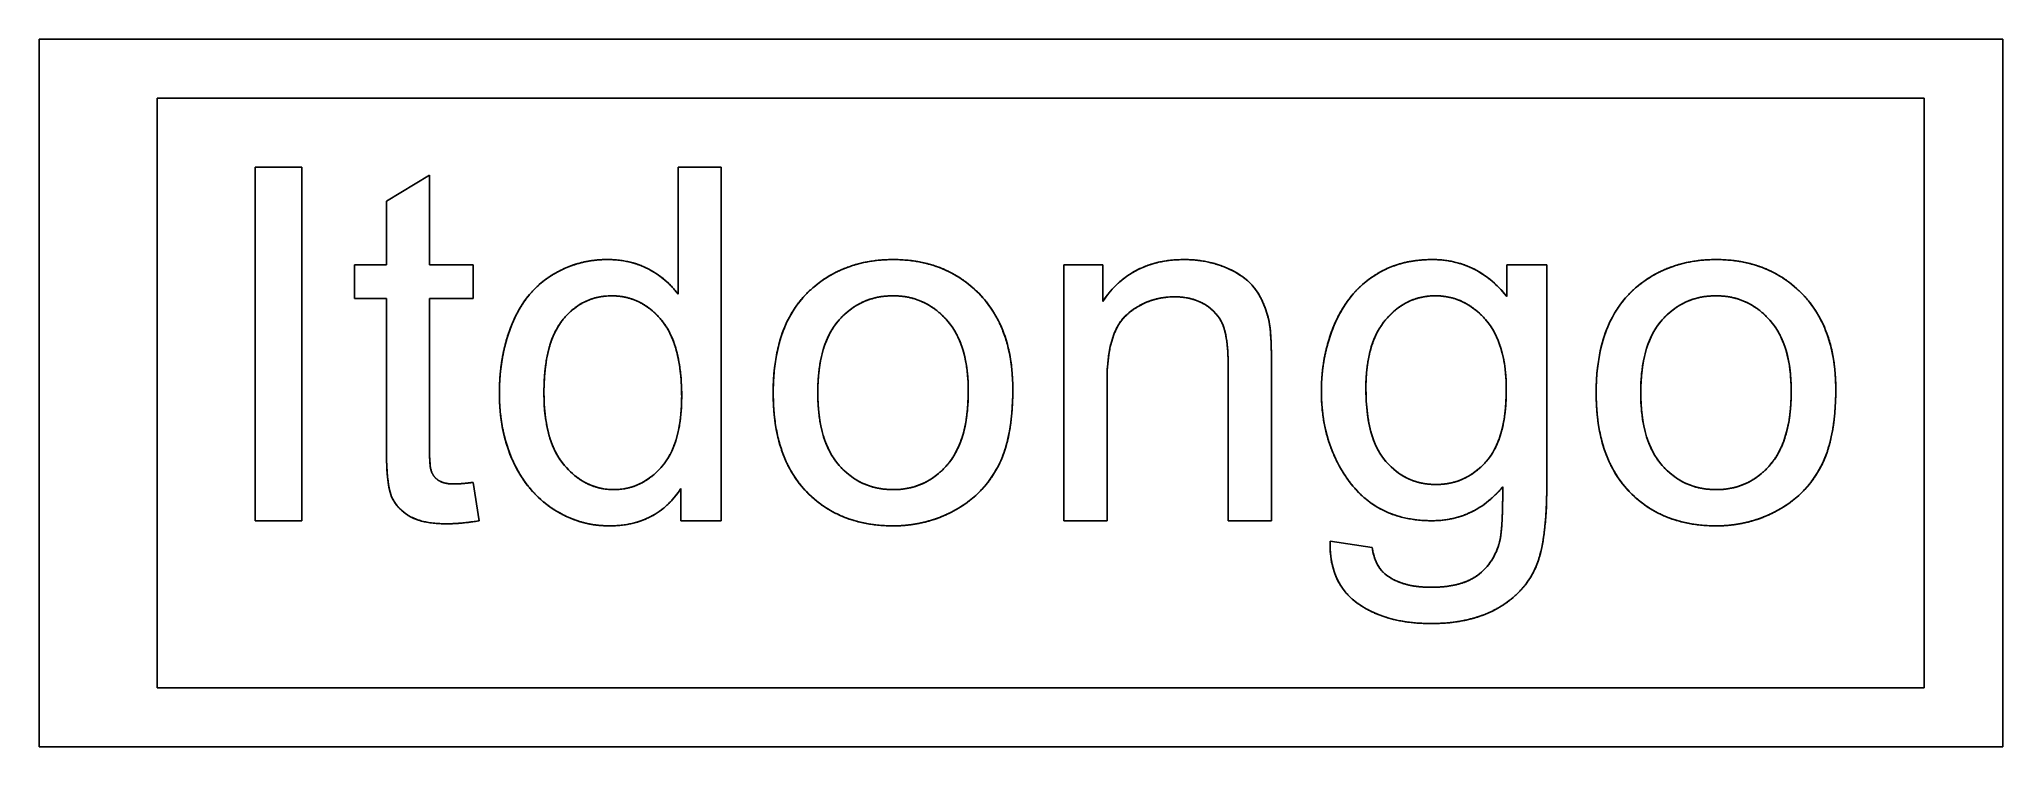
# Model space of a CAD drawing. Header units: millimetres. Extents: x 30 to 130, y 0 to 36.
import ezdxf

# ---------------------------------------------------------------- set-up
doc = ezdxf.new("R2010")
doc.units = ezdxf.units.MM
doc.layers.add('Fusion', color=7, linetype='CONTINUOUS')

msp = doc.modelspace()

# ---------------------------------------------------------------- linework, layer by layer
at = {"layer": 'Fusion'}
for p, q in [((30, 0, 9.3), (30, 36, 9.3)), ((30, 36), (30, 36, 9.3)), ((30, 0), (30, 36)), ((30, 0, 9.3), (30, 36, 9.3)), ((30, 36, 9.3), (130, 36, 9.3)), ((30, 36), (130, 36)), ((30, 36, 9.3), (130, 36, 9.3)), ((30, 36), (30, 36, 9.3)), ((30, 0), (30, 36)), ((30, 36), (130, 36)), ((130, 0, 9.3), (130, 36, 9.3)), ((130, 36), (130, 36, 9.3)), ((130, 0), (130, 36)), ((130, 0, 9.3), (130, 36, 9.3)), ((130, 36), (130, 36, 9.3)), ((130, 0), (130, 36)), ((36, 3, 9.3), (36, 33, 9.3)), ((36, 33, 9.3), (126, 33, 9.3)), ((36, 3, 9.3), (36, 33, 9.3)), ((36, 33, 6.3), (36, 33, 9.3)), ((36, 3, 6.3), (36, 33, 6.3)), ((36, 33, 6.3), (126, 33, 6.3)), ((36, 33, 9.3), (126, 33, 9.3)), ((36, 33, 6.3), (36, 33, 9.3)), ((36, 3, 6.3), (36, 33, 6.3)), ((36, 33, 6.3), (126, 33, 6.3)), ((126, 3, 9.3), (126, 33, 9.3)), ((126, 3, 9.3), (126, 33, 9.3)), ((126, 33, 6.3), (126, 33, 9.3)), ((126, 3, 6.3), (126, 33, 6.3)), ((126, 33, 6.3), (126, 33, 9.3)), ((126, 3, 6.3), (126, 33, 6.3)), ((41, 29.5, 6.3), (41, 11.5, 6.3)), ((43.3792, 29.5, 6.3), (41, 29.5, 6.3)), ((41, 29.5, 6.3), (41, 11.5, 6.3)), ((41, 29.5, 6.3), (41, 29.5, 9.5)), ((41, 11.5, 9.5), (41, 29.5, 9.5)), ((43.3792, 29.5, 6.3), (41, 29.5, 6.3)), ((41, 29.5, 9.5), (43.3792, 29.5, 9.5)), ((41, 29.5, 6.3), (41, 29.5, 9.5)), ((41, 11.5, 9.5), (41, 29.5, 9.5)), ((41, 29.5, 9.5), (43.3792, 29.5, 9.5)), ((43.3792, 11.5, 6.3), (43.3792, 29.5, 6.3)), ((43.3792, 11.5, 6.3), (43.3792, 29.5, 6.3)), ((43.3792, 29.5, 9.5), (43.3792, 11.5, 9.5)), ((43.3792, 29.5, 6.3), (43.3792, 29.5, 9.5)), ((43.3792, 29.5, 6.3), (43.3792, 29.5, 9.5)), ((43.3792, 29.5, 9.5), (43.3792, 11.5, 9.5)), ((49.8725, 29.0814, 6.3), (47.6772, 27.7561, 6.3)), ((49.8725, 29.0814, 6.3), (47.6772, 27.7561, 6.3)), ((47.6772, 27.7561, 9.5), (49.8725, 29.0814, 9.5)), ((47.6772, 27.7561, 9.5), (49.8725, 29.0814, 9.5)), ((49.8725, 24.5291, 6.3), (49.8725, 29.0814, 6.3)), ((49.8725, 24.5291, 6.3), (49.8725, 29.0814, 6.3)), ((49.8725, 29.0814, 9.5), (49.8725, 24.5291, 9.5)), ((49.8725, 29.0814, 6.3), (49.8725, 29.0814, 9.5)), ((49.8725, 29.0814, 6.3), (49.8725, 29.0814, 9.5)), ((49.8725, 29.0814, 9.5), (49.8725, 24.5291, 9.5)), ((64.7297, 29.5, 6.3), (62.5344, 29.5, 6.3)), ((62.5344, 29.5, 6.3), (62.5344, 23.028, 6.3)), ((64.7297, 29.5, 6.3), (62.5344, 29.5, 6.3)), ((62.5344, 29.5, 9.5), (64.7297, 29.5, 9.5)), ((62.5344, 29.5, 6.3), (62.5344, 29.5, 9.5)), ((62.5344, 29.5, 6.3), (62.5344, 23.028, 6.3)), ((62.5344, 29.5, 6.3), (62.5344, 29.5, 9.5)), ((62.5344, 23.028, 9.5), (62.5344, 29.5, 9.5)), ((62.5344, 29.5, 9.5), (64.7297, 29.5, 9.5)), ((62.5344, 23.028, 9.5), (62.5344, 29.5, 9.5)), ((64.7297, 11.5, 6.3), (64.7297, 29.5, 6.3)), ((64.7297, 11.5, 6.3), (64.7297, 29.5, 6.3)), ((64.7297, 29.5, 9.5), (64.7297, 11.5, 9.5)), ((64.7297, 29.5, 6.3), (64.7297, 29.5, 9.5)), ((64.7297, 29.5, 6.3), (64.7297, 29.5, 9.5)), ((64.7297, 29.5, 9.5), (64.7297, 11.5, 9.5)), ((47.6772, 27.7561, 6.3), (47.6772, 24.5291, 6.3)), ((47.6772, 27.7561, 6.3), (47.6772, 27.7561, 9.5)), ((47.6772, 27.7561, 6.3), (47.6772, 24.5291, 6.3)), ((47.6772, 27.7561, 6.3), (47.6772, 27.7561, 9.5)), ((47.6772, 24.5291, 9.5), (47.6772, 27.7561, 9.5)), ((47.6772, 24.5291, 9.5), (47.6772, 27.7561, 9.5)), ((47.6772, 24.5291, 6.3), (46.0584, 24.5291, 6.3)), ((46.0584, 24.5291, 6.3), (46.0584, 22.8154, 6.3)), ((47.6772, 24.5291, 6.3), (46.0584, 24.5291, 6.3)), ((46.0584, 24.5291, 9.5), (47.6772, 24.5291, 9.5)), ((46.0584, 24.5291, 6.3), (46.0584, 24.5291, 9.5)), ((46.0584, 24.5291, 6.3), (46.0584, 22.8154, 6.3)), ((46.0584, 24.5291, 6.3), (46.0584, 24.5291, 9.5)), ((46.0584, 22.8154, 9.5), (46.0584, 24.5291, 9.5)), ((46.0584, 24.5291, 9.5), (47.6772, 24.5291, 9.5)), ((46.0584, 22.8154, 9.5), (46.0584, 24.5291, 9.5)), ((47.6772, 24.5291, 6.3), (47.6772, 24.5291, 9.5)), ((47.6772, 24.5291, 6.3), (47.6772, 24.5291, 9.5)), ((52.0922, 24.5291, 6.3), (49.8725, 24.5291, 6.3)), ((52.0922, 24.5291, 6.3), (49.8725, 24.5291, 6.3)), ((49.8725, 24.5291, 9.5), (52.0922, 24.5291, 9.5)), ((49.8725, 24.5291, 6.3), (49.8725, 24.5291, 9.5)), ((49.8725, 24.5291, 6.3), (49.8725, 24.5291, 9.5)), ((49.8725, 24.5291, 9.5), (52.0922, 24.5291, 9.5)), ((52.0922, 22.8154, 6.3), (52.0922, 24.5291, 6.3)), ((52.0922, 22.8154, 6.3), (52.0922, 24.5291, 6.3)), ((52.0922, 24.5291, 9.5), (52.0922, 22.8154, 9.5)), ((52.0922, 24.5291, 6.3), (52.0922, 24.5291, 9.5)), ((52.0922, 24.5291, 6.3), (52.0922, 24.5291, 9.5)), ((52.0922, 24.5291, 9.5), (52.0922, 22.8154, 9.5)), ((58.9411, 24.7907, 6.3), (58.9411, 24.7907, 9.5)), ((58.9411, 24.7907, 6.3), (58.9411, 24.7907, 9.5)), ((61.0382, 24.3018, 6.3), (61.0382, 24.3018, 9.5)), ((61.0382, 24.3018, 6.3), (61.0382, 24.3018, 9.5)), ((73.4885, 24.7907, 6.3), (73.4885, 24.7907, 9.5)), ((73.4885, 24.7907, 6.3), (73.4885, 24.7907, 9.5)), ((82.1737, 24.5291, 6.3), (82.1737, 11.5, 6.3)), ((84.1604, 24.5291, 6.3), (82.1737, 24.5291, 6.3)), ((82.1737, 24.5291, 6.3), (82.1737, 11.5, 6.3)), ((82.1737, 24.5291, 6.3), (82.1737, 24.5291, 9.5)), ((82.1737, 11.5, 9.5), (82.1737, 24.5291, 9.5)), ((84.1604, 24.5291, 6.3), (82.1737, 24.5291, 6.3)), ((82.1737, 24.5291, 9.5), (84.1604, 24.5291, 9.5)), ((82.1737, 24.5291, 6.3), (82.1737, 24.5291, 9.5)), ((82.1737, 11.5, 9.5), (82.1737, 24.5291, 9.5)), ((82.1737, 24.5291, 9.5), (84.1604, 24.5291, 9.5)), ((84.1604, 22.6609, 6.3), (84.1604, 24.5291, 6.3)), ((84.1604, 22.6609, 6.3), (84.1604, 24.5291, 6.3)), ((84.1604, 24.5291, 9.5), (84.1604, 22.6609, 9.5)), ((84.1604, 24.5291, 6.3), (84.1604, 24.5291, 9.5)), ((84.1604, 24.5291, 6.3), (84.1604, 24.5291, 9.5)), ((84.1604, 24.5291, 9.5), (84.1604, 22.6609, 9.5)), ((88.3056, 24.7907, 6.3), (88.3056, 24.7907, 9.5)), ((88.3056, 24.7907, 6.3), (88.3056, 24.7907, 9.5)), ((90.4697, 24.368, 6.3), (90.4697, 24.368, 9.5)), ((90.4697, 24.368, 6.3), (90.4697, 24.368, 9.5)), ((100.94, 24.7907, 6.3), (100.94, 24.7907, 9.5)), ((100.94, 24.7907, 6.3), (100.94, 24.7907, 9.5)), ((106.777, 24.5291, 6.3), (104.742, 24.5291, 6.3)), ((104.742, 24.5291, 6.3), (104.742, 22.9094, 6.3)), ((106.777, 24.5291, 6.3), (104.742, 24.5291, 6.3)), ((104.742, 24.5291, 9.5), (106.777, 24.5291, 9.5)), ((104.742, 24.5291, 6.3), (104.742, 24.5291, 9.5)), ((104.742, 24.5291, 6.3), (104.742, 22.9094, 6.3)), ((104.742, 24.5291, 6.3), (104.742, 24.5291, 9.5)), ((104.742, 22.9094, 9.5), (104.742, 24.5291, 9.5)), ((104.742, 24.5291, 9.5), (106.777, 24.5291, 9.5)), ((104.742, 22.9094, 9.5), (104.742, 24.5291, 9.5)), ((106.777, 13.3003, 6.3), (106.777, 24.5291, 6.3)), ((106.777, 13.3003, 6.3), (106.777, 24.5291, 6.3)), ((106.777, 24.5291, 9.5), (106.777, 13.3003, 9.5)), ((106.777, 24.5291, 6.3), (106.777, 24.5291, 9.5)), ((106.777, 24.5291, 6.3), (106.777, 24.5291, 9.5)), ((106.777, 24.5291, 9.5), (106.777, 13.3003, 9.5)), ((115.401, 24.7907, 6.3), (115.401, 24.7907, 9.5)), ((115.401, 24.7907, 6.3), (115.401, 24.7907, 9.5)), ((56.0346, 23.9478, 6.3), (56.0346, 23.9478, 9.5)), ((56.0346, 23.9478, 6.3), (56.0346, 23.9478, 9.5)), ((62.5344, 23.028, 6.3), (62.5344, 23.028, 9.5)), ((62.5344, 23.028, 6.3), (62.5344, 23.028, 9.5)), ((69.3924, 23.3501, 6.3), (69.3924, 23.3501, 9.5)), ((69.3924, 23.3501, 6.3), (69.3924, 23.3501, 9.5)), ((77.8789, 23.0386, 6.3), (77.8789, 23.0386, 9.5)), ((77.8789, 23.0386, 6.3), (77.8789, 23.0386, 9.5)), ((91.9479, 23.261, 6.3), (91.9479, 23.261, 9.5)), ((91.9479, 23.261, 6.3), (91.9479, 23.261, 9.5)), ((97.9286, 23.9339, 6.3), (97.9286, 23.9339, 9.5)), ((97.9286, 23.9339, 6.3), (97.9286, 23.9339, 9.5)), ((111.305, 23.3501, 6.3), (111.305, 23.3501, 9.5)), ((111.305, 23.3501, 6.3), (111.305, 23.3501, 9.5)), ((119.792, 23.0386, 6.3), (119.792, 23.0386, 9.5)), ((119.792, 23.0386, 6.3), (119.792, 23.0386, 9.5)), ((46.0584, 22.8154, 6.3), (47.6772, 22.8154, 6.3)), ((46.0584, 22.8154, 6.3), (46.0584, 22.8154, 9.5)), ((46.0584, 22.8154, 6.3), (47.6772, 22.8154, 6.3)), ((46.0584, 22.8154, 6.3), (46.0584, 22.8154, 9.5)), ((47.6772, 22.8154, 9.5), (46.0584, 22.8154, 9.5)), ((47.6772, 22.8154, 9.5), (46.0584, 22.8154, 9.5)), ((47.6772, 22.8154, 6.3), (47.6772, 15.3263, 6.3)), ((47.6772, 22.8154, 6.3), (47.6772, 22.8154, 9.5)), ((47.6772, 22.8154, 6.3), (47.6772, 15.3263, 6.3)), ((47.6772, 22.8154, 6.3), (47.6772, 22.8154, 9.5)), ((47.6772, 15.3263, 9.5), (47.6772, 22.8154, 9.5)), ((47.6772, 15.3263, 9.5), (47.6772, 22.8154, 9.5)), ((49.8725, 15.1783, 6.3), (49.8725, 22.8154, 6.3)), ((49.8725, 22.8154, 6.3), (52.0922, 22.8154, 6.3)), ((49.8725, 15.1783, 6.3), (49.8725, 22.8154, 6.3)), ((49.8725, 22.8154, 9.5), (49.8725, 15.1783, 9.5)), ((49.8725, 22.8154, 6.3), (49.8725, 22.8154, 9.5)), ((49.8725, 22.8154, 6.3), (52.0922, 22.8154, 6.3)), ((49.8725, 22.8154, 6.3), (49.8725, 22.8154, 9.5)), ((52.0922, 22.8154, 9.5), (49.8725, 22.8154, 9.5)), ((49.8725, 22.8154, 9.5), (49.8725, 15.1783, 9.5)), ((52.0922, 22.8154, 9.5), (49.8725, 22.8154, 9.5)), ((52.0922, 22.8154, 6.3), (52.0922, 22.8154, 9.5)), ((52.0922, 22.8154, 6.3), (52.0922, 22.8154, 9.5)), ((59.1496, 22.9462, 6.3), (59.1496, 22.9462, 9.5)), ((59.1496, 22.9462, 6.3), (59.1496, 22.9462, 9.5)), ((73.4885, 22.9462, 6.3), (73.4885, 22.9462, 9.5)), ((73.4885, 22.9462, 6.3), (73.4885, 22.9462, 9.5)), ((84.1604, 22.6609, 6.3), (84.1604, 22.6609, 9.5)), ((84.1604, 22.6609, 6.3), (84.1604, 22.6609, 9.5)), ((87.8396, 22.8939, 6.3), (87.8396, 22.8939, 9.5)), ((87.8396, 22.8939, 6.3), (87.8396, 22.8939, 9.5)), ((89.3783, 22.4957, 6.3), (89.3783, 22.4957, 9.5)), ((89.3783, 22.4957, 6.3), (89.3783, 22.4957, 9.5)), ((101.099, 22.9462, 6.3), (101.099, 22.9462, 9.5)), ((101.099, 22.9462, 6.3), (101.099, 22.9462, 9.5)), ((104.742, 22.9094, 6.3), (104.742, 22.9094, 9.5)), ((104.742, 22.9094, 6.3), (104.742, 22.9094, 9.5)), ((115.401, 22.9462, 6.3), (115.401, 22.9462, 9.5)), ((115.401, 22.9462, 6.3), (115.401, 22.9462, 9.5)), ((54.0847, 21.5244, 6.3), (54.0847, 21.5244, 9.5)), ((54.0847, 21.5244, 6.3), (54.0847, 21.5244, 9.5)), ((56.6903, 21.7574, 6.3), (56.6903, 21.7574, 9.5)), ((56.6903, 21.7574, 6.3), (56.6903, 21.7574, 9.5)), ((61.6882, 21.7084, 6.3), (61.6882, 21.7084, 9.5)), ((61.6882, 21.7084, 6.3), (61.6882, 21.7084, 9.5)), ((70.7414, 21.7207, 6.3), (70.7414, 21.7207, 9.5)), ((70.7414, 21.7207, 6.3), (70.7414, 21.7207, 9.5)), ((76.2168, 21.7149, 6.3), (76.2168, 21.7149, 9.5)), ((76.2168, 21.7149, 6.3), (76.2168, 21.7149, 9.5)), ((85.4048, 21.9995, 6.3), (85.4048, 21.9995, 9.5)), ((85.4048, 21.9995, 6.3), (85.4048, 21.9995, 9.5)), ((90.2923, 21.4296, 6.3), (90.2923, 21.4296, 9.5)), ((90.2923, 21.4296, 6.3), (90.2923, 21.4296, 9.5)), ((92.6347, 21.6332, 6.3), (92.6347, 21.6332, 9.5)), ((92.6347, 21.6332, 6.3), (92.6347, 21.6332, 9.5)), ((95.9729, 21.504, 6.3), (95.9729, 21.504, 9.5)), ((95.9729, 21.504, 6.3), (95.9729, 21.504, 9.5)), ((98.5974, 21.7583, 6.3), (98.5974, 21.7583, 9.5)), ((98.5974, 21.7583, 6.3), (98.5974, 21.7583, 9.5)), ((103.656, 21.7395, 6.3), (103.656, 21.7395, 9.5)), ((103.656, 21.7395, 6.3), (103.656, 21.7395, 9.5)), ((112.654, 21.7207, 6.3), (112.654, 21.7207, 9.5)), ((112.654, 21.7207, 6.3), (112.654, 21.7207, 9.5)), ((118.13, 21.7149, 6.3), (118.13, 21.7149, 9.5)), ((118.13, 21.7149, 6.3), (118.13, 21.7149, 9.5)), ((90.5499, 19.4142, 6.3), (90.5499, 11.5, 6.3)), ((90.5499, 19.4142, 6.3), (90.5499, 19.4142, 9.5)), ((90.5499, 19.4142, 6.3), (90.5499, 11.5, 6.3)), ((90.5499, 19.4142, 6.3), (90.5499, 19.4142, 9.5)), ((90.5499, 11.5, 9.5), (90.5499, 19.4142, 9.5)), ((90.5499, 11.5, 9.5), (90.5499, 19.4142, 9.5)), ((92.7574, 11.5, 6.3), (92.7574, 19.4919, 6.3)), ((92.7574, 11.5, 6.3), (92.7574, 19.4919, 6.3)), ((92.7574, 19.4919, 9.5), (92.7574, 11.5, 9.5)), ((92.7574, 19.4919, 6.3), (92.7574, 19.4919, 9.5)), ((92.7574, 19.4919, 6.3), (92.7574, 19.4919, 9.5)), ((92.7574, 19.4919, 9.5), (92.7574, 11.5, 9.5)), ((53.4347, 18.0023, 6.3), (53.4347, 18.0023, 9.5)), ((53.4347, 18.0023, 6.3), (53.4347, 18.0023, 9.5)), ((55.7035, 18.0088, 6.3), (55.7035, 18.0088, 9.5)), ((55.7035, 18.0088, 6.3), (55.7035, 18.0088, 9.5)), ((67.3811, 18.0145, 6.3), (67.3811, 18.0145, 9.5)), ((67.3811, 18.0145, 6.3), (67.3811, 18.0145, 9.5)), ((69.6499, 18.0203, 6.3), (69.6499, 18.0203, 9.5)), ((69.6499, 18.0203, 6.3), (69.6499, 18.0203, 9.5)), ((77.3148, 18.093, 6.3), (77.3148, 18.093, 9.5)), ((77.3148, 18.093, 6.3), (77.3148, 18.093, 9.5)), ((79.5836, 18.1977, 6.3), (79.5836, 18.1977, 9.5)), ((79.5836, 18.1977, 6.3), (79.5836, 18.1977, 9.5)), ((84.3812, 11.5, 6.3), (84.3812, 18.6057, 6.3)), ((84.3812, 11.5, 6.3), (84.3812, 18.6057, 6.3)), ((84.3812, 18.6057, 9.5), (84.3812, 11.5, 9.5)), ((84.3812, 18.6057, 6.3), (84.3812, 18.6057, 9.5)), ((84.3812, 18.6057, 6.3), (84.3812, 18.6057, 9.5)), ((84.3812, 18.6057, 9.5), (84.3812, 11.5, 9.5)), ((95.2984, 18.0718, 6.3), (95.2984, 18.0718, 9.5)), ((95.2984, 18.0718, 6.3), (95.2984, 18.0718, 9.5)), ((97.5672, 18.2304, 6.3), (97.5672, 18.2304, 9.5)), ((97.5672, 18.2304, 6.3), (97.5672, 18.2304, 9.5)), ((104.717, 18.1576, 6.3), (104.717, 18.1576, 9.5)), ((104.717, 18.1576, 6.3), (104.717, 18.1576, 9.5)), ((109.294, 18.0145, 6.3), (109.294, 18.0145, 9.5)), ((109.294, 18.0145, 6.3), (109.294, 18.0145, 9.5)), ((111.563, 18.0203, 6.3), (111.563, 18.0203, 9.5)), ((111.563, 18.0203, 6.3), (111.563, 18.0203, 9.5)), ((119.228, 18.093, 6.3), (119.228, 18.093, 9.5)), ((119.228, 18.093, 6.3), (119.228, 18.093, 9.5)), ((121.496, 18.1977, 6.3), (121.496, 18.1977, 9.5)), ((121.496, 18.1977, 6.3), (121.496, 18.1977, 9.5)), ((62.7184, 17.8265, 6.3), (62.7184, 17.8265, 9.5)), ((62.7184, 17.8265, 6.3), (62.7184, 17.8265, 9.5)), ((47.6772, 15.3263, 6.3), (47.6772, 15.3263, 9.5)), ((47.6772, 15.3263, 6.3), (47.6772, 15.3263, 9.5)), ((49.8725, 15.1783, 6.3), (49.8725, 15.1783, 9.5)), ((49.8725, 15.1783, 6.3), (49.8725, 15.1783, 9.5)), ((54.1517, 14.4801, 6.3), (54.1517, 14.4801, 9.5)), ((54.1517, 14.4801, 6.3), (54.1517, 14.4801, 9.5)), ((56.7582, 14.3076, 6.3), (56.7582, 14.3076, 9.5)), ((56.7582, 14.3076, 6.3), (56.7582, 14.3076, 9.5)), ((61.7062, 14.2536, 6.3), (61.7062, 14.2536, 9.5)), ((61.7062, 14.2536, 6.3), (61.7062, 14.2536, 9.5)), ((70.7414, 14.3141, 6.3), (70.7414, 14.3141, 9.5)), ((70.7414, 14.3141, 6.3), (70.7414, 14.3141, 9.5)), ((76.2233, 14.3199, 6.3), (76.2233, 14.3199, 9.5)), ((76.2233, 14.3199, 6.3), (76.2233, 14.3199, 9.5)), ((78.8289, 14.2602, 6.3), (78.8289, 14.2602, 9.5)), ((78.8289, 14.2602, 6.3), (78.8289, 14.2602, 9.5)), ((98.5851, 14.5136, 6.3), (98.5851, 14.5136, 9.5)), ((98.5851, 14.5136, 6.3), (98.5851, 14.5136, 9.5)), ((103.687, 14.5079, 6.3), (103.687, 14.5079, 9.5)), ((103.687, 14.5079, 6.3), (103.687, 14.5079, 9.5)), ((112.654, 14.3141, 6.3), (112.654, 14.3141, 9.5)), ((112.654, 14.3141, 6.3), (112.654, 14.3141, 9.5)), ((118.136, 14.3199, 6.3), (118.136, 14.3199, 9.5)), ((118.136, 14.3199, 6.3), (118.136, 14.3199, 9.5)), ((120.742, 14.2602, 6.3), (120.742, 14.2602, 9.5)), ((120.742, 14.2602, 6.3), (120.742, 14.2602, 9.5)), ((49.9886, 13.9609, 6.3), (49.9886, 13.9609, 9.5)), ((49.9886, 13.9609, 6.3), (49.9886, 13.9609, 9.5)), ((50.3687, 13.5301, 6.3), (50.3687, 13.5301, 9.5)), ((50.3687, 13.5301, 6.3), (50.3687, 13.5301, 9.5)), ((51.1234, 13.3706, 6.3), (51.1234, 13.3706, 9.5)), ((51.1234, 13.3706, 6.3), (51.1234, 13.3706, 9.5)), ((52.4111, 11.5, 6.3), (52.0922, 13.4491, 6.3)), ((52.4111, 11.5, 6.3), (52.0922, 13.4491, 6.3)), ((52.0922, 13.4491, 9.5), (52.4111, 11.5, 9.5)), ((52.0922, 13.4491, 6.3), (52.0922, 13.4491, 9.5)), ((52.0922, 13.4491, 6.3), (52.0922, 13.4491, 9.5)), ((52.0922, 13.4491, 9.5), (52.4111, 11.5, 9.5)), ((59.2477, 13.0828, 6.3), (59.2477, 13.0828, 9.5)), ((59.2477, 13.0828, 6.3), (59.2477, 13.0828, 9.5)), ((62.6816, 13.1434, 6.3), (62.6816, 11.5, 6.3)), ((62.6816, 13.1434, 6.3), (62.6816, 11.5, 6.3)), ((62.6816, 13.1434, 6.3), (62.6816, 13.1434, 9.5)), ((62.6816, 11.5, 9.5), (62.6816, 13.1434, 9.5)), ((62.6816, 13.1434, 6.3), (62.6816, 13.1434, 9.5)), ((62.6816, 11.5, 9.5), (62.6816, 13.1434, 9.5)), ((73.4885, 13.0828, 6.3), (73.4885, 13.0828, 9.5)), ((73.4885, 13.0828, 6.3), (73.4885, 13.0828, 9.5)), ((96.7701, 13.4336, 6.3), (96.7701, 13.4336, 9.5)), ((96.7701, 13.4336, 6.3), (96.7701, 13.4336, 9.5)), ((101.136, 13.3445, 6.3), (101.136, 13.3445, 9.5)), ((101.136, 13.3445, 6.3), (101.136, 13.3445, 9.5)), ((104.533, 13.221, 6.3), (104.533, 13.221, 9.5)), ((104.533, 13.221, 6.3), (104.533, 13.221, 9.5)), ((106.777, 13.3003, 6.3), (106.777, 13.3003, 9.5)), ((106.777, 13.3003, 6.3), (106.777, 13.3003, 9.5)), ((115.401, 13.0828, 6.3), (115.401, 13.0828, 9.5)), ((115.401, 13.0828, 6.3), (115.401, 13.0828, 9.5)), ((47.947, 12.7215, 6.3), (47.947, 12.7215, 9.5)), ((47.947, 12.7215, 6.3), (47.947, 12.7215, 9.5)), ((56.1752, 12.0928, 6.3), (56.1752, 12.0928, 9.5)), ((56.1752, 12.0928, 6.3), (56.1752, 12.0928, 9.5)), ((69.067, 12.9839, 6.3), (69.067, 12.9839, 9.5)), ((69.067, 12.9839, 6.3), (69.067, 12.9839, 9.5)), ((76.6337, 12.0314, 6.3), (76.6337, 12.0314, 9.5)), ((76.6337, 12.0314, 6.3), (76.6337, 12.0314, 9.5)), ((110.98, 12.9839, 6.3), (110.98, 12.9839, 9.5)), ((110.98, 12.9839, 6.3), (110.98, 12.9839, 9.5)), ((118.547, 12.0314, 6.3), (118.547, 12.0314, 9.5)), ((118.547, 12.0314, 6.3), (118.547, 12.0314, 9.5)), ((41, 11.5, 6.3), (43.3792, 11.5, 6.3)), ((41, 11.5, 6.3), (41, 11.5, 9.5)), ((41, 11.5, 6.3), (43.3792, 11.5, 6.3)), ((41, 11.5, 6.3), (41, 11.5, 9.5)), ((43.3792, 11.5, 9.5), (41, 11.5, 9.5)), ((43.3792, 11.5, 9.5), (41, 11.5, 9.5)), ((43.3792, 11.5, 6.3), (43.3792, 11.5, 9.5)), ((43.3792, 11.5, 6.3), (43.3792, 11.5, 9.5)), ((48.8791, 11.7224, 6.3), (48.8791, 11.7224, 9.5)), ((48.8791, 11.7224, 6.3), (48.8791, 11.7224, 9.5)), ((50.7432, 11.343, 6.3), (50.7432, 11.343, 9.5)), ((50.7432, 11.343, 6.3), (50.7432, 11.343, 9.5)), ((52.4111, 11.5, 6.3), (52.4111, 11.5, 9.5)), ((52.4111, 11.5, 6.3), (52.4111, 11.5, 9.5)), ((59.0392, 11.2384, 6.3), (59.0392, 11.2384, 9.5)), ((59.0392, 11.2384, 6.3), (59.0392, 11.2384, 9.5)), ((62.6816, 11.5, 6.3), (64.7297, 11.5, 6.3)), ((62.6816, 11.5, 6.3), (62.6816, 11.5, 9.5)), ((62.6816, 11.5, 6.3), (64.7297, 11.5, 6.3)), ((62.6816, 11.5, 6.3), (62.6816, 11.5, 9.5)), ((64.7297, 11.5, 9.5), (62.6816, 11.5, 9.5)), ((64.7297, 11.5, 9.5), (62.6816, 11.5, 9.5)), ((64.7297, 11.5, 6.3), (64.7297, 11.5, 9.5)), ((64.7297, 11.5, 6.3), (64.7297, 11.5, 9.5)), ((73.4885, 11.2384, 6.3), (73.4885, 11.2384, 9.5)), ((73.4885, 11.2384, 6.3), (73.4885, 11.2384, 9.5)), ((82.1737, 11.5, 6.3), (84.3812, 11.5, 6.3)), ((82.1737, 11.5, 6.3), (82.1737, 11.5, 9.5)), ((82.1737, 11.5, 6.3), (84.3812, 11.5, 6.3)), ((82.1737, 11.5, 6.3), (82.1737, 11.5, 9.5)), ((84.3812, 11.5, 9.5), (82.1737, 11.5, 9.5)), ((84.3812, 11.5, 9.5), (82.1737, 11.5, 9.5)), ((84.3812, 11.5, 6.3), (84.3812, 11.5, 9.5)), ((84.3812, 11.5, 6.3), (84.3812, 11.5, 9.5)), ((90.5499, 11.5, 6.3), (92.7574, 11.5, 6.3)), ((90.5499, 11.5, 6.3), (90.5499, 11.5, 9.5)), ((90.5499, 11.5, 6.3), (92.7574, 11.5, 6.3)), ((90.5499, 11.5, 6.3), (90.5499, 11.5, 9.5)), ((92.7574, 11.5, 9.5), (90.5499, 11.5, 9.5)), ((92.7574, 11.5, 9.5), (90.5499, 11.5, 9.5)), ((92.7574, 11.5, 6.3), (92.7574, 11.5, 9.5)), ((92.7574, 11.5, 6.3), (92.7574, 11.5, 9.5)), ((100.928, 11.5, 6.3), (100.928, 11.5, 9.5)), ((100.928, 11.5, 6.3), (100.928, 11.5, 9.5)), ((115.401, 11.2384, 6.3), (115.401, 11.2384, 9.5)), ((115.401, 11.2384, 6.3), (115.401, 11.2384, 9.5)), ((97.8861, 10.1395, 6.3), (95.7399, 10.4535, 6.3)), ((97.8861, 10.1395, 6.3), (95.7399, 10.4535, 6.3)), ((95.7399, 10.4535, 9.5), (97.8861, 10.1395, 9.5)), ((95.7399, 10.4535, 6.3), (95.7399, 10.4535, 9.5)), ((95.7399, 10.4535, 6.3), (95.7399, 10.4535, 9.5)), ((95.7399, 10.4535, 9.5), (97.8861, 10.1395, 9.5)), ((97.8861, 10.1395, 6.3), (97.8861, 10.1395, 9.5)), ((97.8861, 10.1395, 6.3), (97.8861, 10.1395, 9.5)), ((104.374, 10.4175, 6.3), (104.374, 10.4175, 9.5)), ((104.374, 10.4175, 6.3), (104.374, 10.4175, 9.5)), ((106.158, 9.00145, 6.3), (106.158, 9.00145, 9.5)), ((106.158, 9.00145, 6.3), (106.158, 9.00145, 9.5)), ((98.6342, 8.7153, 6.3), (98.6342, 8.7153, 9.5)), ((98.6342, 8.7153, 6.3), (98.6342, 8.7153, 9.5)), ((100.878, 8.11192, 6.3), (100.878, 8.11192, 9.5)), ((100.878, 8.11192, 6.3), (100.878, 8.11192, 9.5)), ((103.245, 8.71857, 6.3), (103.245, 8.71857, 9.5)), ((103.245, 8.71857, 6.3), (103.245, 8.71857, 9.5)), ((97.1257, 7.3115, 6.3), (97.1257, 7.3115, 9.5)), ((97.1257, 7.3115, 6.3), (97.1257, 7.3115, 9.5)), ((104.195, 7.00164, 6.3), (104.195, 7.00164, 9.5)), ((104.195, 7.00164, 6.3), (104.195, 7.00164, 9.5)), ((100.891, 6.26744, 6.3), (100.891, 6.26744, 9.5)), ((100.891, 6.26744, 6.3), (100.891, 6.26744, 9.5)), ((36, 3, 9.3), (126, 3, 9.3)), ((36, 3, 6.3), (36, 3, 9.3)), ((36, 3, 6.3), (126, 3, 6.3)), ((36, 3, 9.3), (126, 3, 9.3)), ((36, 3, 6.3), (36, 3, 9.3)), ((36, 3, 6.3), (126, 3, 6.3)), ((126, 3, 6.3), (126, 3, 9.3)), ((126, 3, 6.3), (126, 3, 9.3)), ((30, 0), (30, 0, 9.3)), ((30, 0), (130, 0)), ((30, 0, 9.3), (130, 0, 9.3)), ((30, 0), (30, 0, 9.3)), ((30, 0, 9.3), (130, 0, 9.3)), ((30, 0), (130, 0)), ((130, 0), (130, 0, 9.3)), ((130, 0), (130, 0, 9.3))]:
    msp.add_line(p, q, dxfattribs=at)
for points, knots in [([(58.9411, 24.7907, 6.3), (58.3097, 24.7914, 6.3), (57.6799, 24.6904, 6.3), (57.0895, 24.475, 6.3), (56.7184, 24.3395, 6.3), (56.3667, 24.1637, 6.3), (56.0346, 23.9478, 6.3)], [0, 0, 0, 0, 0.614723, 0.614723, 0.614723, 1, 1, 1, 1]), ([(58.9411, 24.7907, 6.3), (58.3097, 24.7914, 6.3), (57.6799, 24.6904, 6.3), (57.0895, 24.475, 6.3), (56.7184, 24.3395, 6.3), (56.3667, 24.1637, 6.3), (56.0346, 23.9478, 6.3)], [0, 0, 0, 0, 0.614723, 0.614723, 0.614723, 1, 1, 1, 1]), ([(73.4885, 24.7907, 6.3), (72.472, 24.7934, 6.3), (71.4497, 24.5906, 6.3), (70.5468, 24.1265, 6.3), (70.1315, 23.9137, 6.3), (69.7467, 23.6549, 6.3), (69.3924, 23.3501, 6.3)], [0, 0, 0, 0, 0.685513, 0.685513, 0.685513, 1, 1, 1, 1]), ([(73.4885, 24.7907, 6.3), (72.472, 24.7934, 6.3), (71.4497, 24.5906, 6.3), (70.5468, 24.1265, 6.3), (70.1315, 23.9137, 6.3), (69.7467, 23.6549, 6.3), (69.3924, 23.3501, 6.3)], [0, 0, 0, 0, 0.685513, 0.685513, 0.685513, 1, 1, 1, 1]), ([(77.8789, 23.0386, 6.3), (77.1821, 23.7621, 6.3), (76.2928, 24.294, 6.3), (75.323, 24.556, 6.3), (74.7277, 24.7203, 6.3), (74.1078, 24.7909, 6.3), (73.4885, 24.7907, 6.3)], [0, 0, 0, 0, 0.619179, 0.619179, 0.619179, 1, 1, 1, 1]), ([(77.8789, 23.0386, 6.3), (77.1821, 23.7621, 6.3), (76.2928, 24.294, 6.3), (75.323, 24.556, 6.3), (74.7277, 24.7203, 6.3), (74.1078, 24.7909, 6.3), (73.4885, 24.7907, 6.3)], [0, 0, 0, 0, 0.619179, 0.619179, 0.619179, 1, 1, 1, 1]), ([(88.3056, 24.7907, 6.3), (87.3858, 24.7939, 6.3), (86.4542, 24.5966, 6.3), (85.666, 24.1204, 6.3), (85.0605, 23.7596, 6.3), (84.5534, 23.247, 6.3), (84.1604, 22.6609, 6.3)], [0, 0, 0, 0, 0.565833, 0.565833, 0.565833, 1, 1, 1, 1]), ([(88.3056, 24.7907, 6.3), (87.3858, 24.7939, 6.3), (86.4542, 24.5966, 6.3), (85.666, 24.1204, 6.3), (85.0605, 23.7596, 6.3), (84.5534, 23.247, 6.3), (84.1604, 22.6609, 6.3)], [0, 0, 0, 0, 0.565833, 0.565833, 0.565833, 1, 1, 1, 1]), ([(100.94, 24.7907, 6.3), (100.481, 24.7926, 6.3), (100.029, 24.7437, 6.3), (99.5846, 24.6438, 6.3), (98.9945, 24.5092, 6.3), (98.4303, 24.2703, 6.3), (97.9286, 23.9339, 6.3)], [0, 0, 0, 0, 0.42843, 0.42843, 0.42843, 1, 1, 1, 1]), ([(100.94, 24.7907, 6.3), (100.481, 24.7926, 6.3), (100.029, 24.7437, 6.3), (99.5846, 24.6438, 6.3), (98.9945, 24.5092, 6.3), (98.4303, 24.2703, 6.3), (97.9286, 23.9339, 6.3)], [0, 0, 0, 0, 0.42843, 0.42843, 0.42843, 1, 1, 1, 1]), ([(104.742, 22.9094, 6.3), (104.232, 23.5536, 6.3), (103.586, 24.0963, 6.3), (102.831, 24.4182, 6.3), (102.238, 24.6751, 6.3), (101.588, 24.7919, 6.3), (100.94, 24.7907, 6.3)], [0, 0, 0, 0, 0.558645, 0.558645, 0.558645, 1, 1, 1, 1]), ([(104.742, 22.9094, 6.3), (104.232, 23.5536, 6.3), (103.586, 24.0963, 6.3), (102.831, 24.4182, 6.3), (102.238, 24.6751, 6.3), (101.588, 24.7919, 6.3), (100.94, 24.7907, 6.3)], [0, 0, 0, 0, 0.558645, 0.558645, 0.558645, 1, 1, 1, 1]), ([(115.401, 24.7907, 6.3), (114.385, 24.7934, 6.3), (113.363, 24.5906, 6.3), (112.46, 24.1265, 6.3), (112.044, 23.9137, 6.3), (111.66, 23.6549, 6.3), (111.305, 23.3501, 6.3)], [0, 0, 0, 0, 0.685513, 0.685513, 0.685513, 1, 1, 1, 1]), ([(115.401, 24.7907, 6.3), (114.385, 24.7934, 6.3), (113.363, 24.5906, 6.3), (112.46, 24.1265, 6.3), (112.044, 23.9137, 6.3), (111.66, 23.6549, 6.3), (111.305, 23.3501, 6.3)], [0, 0, 0, 0, 0.685513, 0.685513, 0.685513, 1, 1, 1, 1]), ([(119.792, 23.0386, 6.3), (119.095, 23.7621, 6.3), (118.206, 24.294, 6.3), (117.236, 24.556, 6.3), (116.64, 24.7203, 6.3), (116.021, 24.7909, 6.3), (115.401, 24.7907, 6.3)], [0, 0, 0, 0, 0.619179, 0.619179, 0.619179, 1, 1, 1, 1]), ([(119.792, 23.0386, 6.3), (119.095, 23.7621, 6.3), (118.206, 24.294, 6.3), (117.236, 24.556, 6.3), (116.64, 24.7203, 6.3), (116.021, 24.7909, 6.3), (115.401, 24.7907, 6.3)], [0, 0, 0, 0, 0.619179, 0.619179, 0.619179, 1, 1, 1, 1]), ([(56.0346, 23.9478, 6.3), (55.5023, 23.6043, 6.3), (55.0423, 23.1542, 6.3), (54.6815, 22.6324, 6.3), (54.4432, 22.286, 6.3), (54.2442, 21.9167, 6.3), (54.0847, 21.5244, 6.3)], [0, 0, 0, 0, 0.602239, 0.602239, 0.602239, 1, 1, 1, 1]), ([(56.0346, 23.9478, 6.3), (55.5023, 23.6043, 6.3), (55.0423, 23.1542, 6.3), (54.6815, 22.6324, 6.3), (54.4432, 22.286, 6.3), (54.2442, 21.9167, 6.3), (54.0847, 21.5244, 6.3)], [0, 0, 0, 0, 0.602239, 0.602239, 0.602239, 1, 1, 1, 1]), ([(69.3924, 23.3501, 6.3), (68.9076, 22.9336, 6.3), (68.5055, 22.4238, 6.3), (68.2049, 21.8595, 6.3), (67.9812, 21.4361, 6.3), (67.8075, 20.9923, 6.3), (67.6839, 20.5282, 6.3), (67.4631, 19.7122, 6.3), (67.3815, 18.8618, 6.3), (67.3811, 18.0145, 6.3)], [0, 0, 0, 0, 0.326435, 0.326435, 0.326435, 0.569955, 0.569955, 0.569955, 1, 1, 1, 1]), ([(69.3924, 23.3501, 6.3), (68.9076, 22.9336, 6.3), (68.5055, 22.4238, 6.3), (68.2049, 21.8595, 6.3), (67.9812, 21.4361, 6.3), (67.8075, 20.9923, 6.3), (67.6839, 20.5282, 6.3), (67.4631, 19.7122, 6.3), (67.3815, 18.8618, 6.3), (67.3811, 18.0145, 6.3)], [0, 0, 0, 0, 0.326435, 0.326435, 0.326435, 0.569955, 0.569955, 0.569955, 1, 1, 1, 1]), ([(79.5836, 18.1977, 6.3), (79.5835, 18.8752, 6.3), (79.5224, 19.5535, 6.3), (79.3712, 20.2118, 6.3), (79.2704, 20.6572, 6.3), (79.1249, 21.0867, 6.3), (78.9346, 21.5004, 6.3), (78.6719, 22.0679, 6.3), (78.3153, 22.5912, 6.3), (77.8789, 23.0386, 6.3)], [0, 0, 0, 0, 0.384244, 0.384244, 0.384244, 0.643174, 0.643174, 0.643174, 1, 1, 1, 1]), ([(79.5836, 18.1977, 6.3), (79.5835, 18.8752, 6.3), (79.5224, 19.5535, 6.3), (79.3712, 20.2118, 6.3), (79.2704, 20.6572, 6.3), (79.1249, 21.0867, 6.3), (78.9346, 21.5004, 6.3), (78.6719, 22.0679, 6.3), (78.3153, 22.5912, 6.3), (77.8789, 23.0386, 6.3)], [0, 0, 0, 0, 0.384244, 0.384244, 0.384244, 0.643174, 0.643174, 0.643174, 1, 1, 1, 1]), ([(97.9286, 23.9339, 6.3), (97.4209, 23.5954, 6.3), (96.9786, 23.1627, 6.3), (96.6225, 22.6658, 6.3), (96.3644, 22.3036, 6.3), (96.1479, 21.9164, 6.3), (95.9729, 21.504, 6.3)], [0, 0, 0, 0, 0.579777, 0.579777, 0.579777, 1, 1, 1, 1]), ([(97.9286, 23.9339, 6.3), (97.4209, 23.5954, 6.3), (96.9786, 23.1627, 6.3), (96.6225, 22.6658, 6.3), (96.3644, 22.3036, 6.3), (96.1479, 21.9164, 6.3), (95.9729, 21.504, 6.3)], [0, 0, 0, 0, 0.579777, 0.579777, 0.579777, 1, 1, 1, 1]), ([(111.305, 23.3501, 6.3), (110.82, 22.9336, 6.3), (110.418, 22.4238, 6.3), (110.118, 21.8595, 6.3), (109.894, 21.4361, 6.3), (109.72, 20.9923, 6.3), (109.597, 20.5282, 6.3), (109.376, 19.7122, 6.3), (109.294, 18.8618, 6.3), (109.294, 18.0145, 6.3)], [0, 0, 0, 0, 0.326435, 0.326435, 0.326435, 0.569955, 0.569955, 0.569955, 1, 1, 1, 1]), ([(111.305, 23.3501, 6.3), (110.82, 22.9336, 6.3), (110.418, 22.4238, 6.3), (110.118, 21.8595, 6.3), (109.894, 21.4361, 6.3), (109.72, 20.9923, 6.3), (109.597, 20.5282, 6.3), (109.376, 19.7122, 6.3), (109.294, 18.8618, 6.3), (109.294, 18.0145, 6.3)], [0, 0, 0, 0, 0.326435, 0.326435, 0.326435, 0.569955, 0.569955, 0.569955, 1, 1, 1, 1]), ([(121.496, 18.1977, 6.3), (121.496, 18.8752, 6.3), (121.435, 19.5535, 6.3), (121.284, 20.2118, 6.3), (121.183, 20.6572, 6.3), (121.038, 21.0867, 6.3), (120.847, 21.5004, 6.3), (120.585, 22.0679, 6.3), (120.228, 22.5912, 6.3), (119.792, 23.0386, 6.3)], [0, 0, 0, 0, 0.384244, 0.384244, 0.384244, 0.643174, 0.643174, 0.643174, 1, 1, 1, 1]), ([(121.496, 18.1977, 6.3), (121.496, 18.8752, 6.3), (121.435, 19.5535, 6.3), (121.284, 20.2118, 6.3), (121.183, 20.6572, 6.3), (121.038, 21.0867, 6.3), (120.847, 21.5004, 6.3), (120.585, 22.0679, 6.3), (120.228, 22.5912, 6.3), (119.792, 23.0386, 6.3)], [0, 0, 0, 0, 0.384244, 0.384244, 0.384244, 0.643174, 0.643174, 0.643174, 1, 1, 1, 1]), ([(56.6903, 21.7574, 6.3), (57.0364, 22.1764, 6.3), (57.4691, 22.523, 6.3), (57.9684, 22.7244, 6.3), (58.3408, 22.8765, 6.3), (58.7445, 22.9468, 6.3), (59.1496, 22.9462, 6.3)], [0, 0, 0, 0, 0.571949, 0.571949, 0.571949, 1, 1, 1, 1]), ([(56.6903, 21.7574, 6.3), (57.0364, 22.1764, 6.3), (57.4691, 22.523, 6.3), (57.9684, 22.7244, 6.3), (58.3408, 22.8765, 6.3), (58.7445, 22.9468, 6.3), (59.1496, 22.9462, 6.3)], [0, 0, 0, 0, 0.571949, 0.571949, 0.571949, 1, 1, 1, 1]), ([(59.1496, 22.9462, 6.3), (59.5452, 22.9468, 6.3), (59.9396, 22.8805, 6.3), (60.3061, 22.7381, 6.3), (60.8474, 22.5309, 6.3), (61.3156, 22.1588, 6.3), (61.6882, 21.7084, 6.3)], [0, 0, 0, 0, 0.404738, 0.404738, 0.404738, 1, 1, 1, 1]), ([(59.1496, 22.9462, 6.3), (59.5452, 22.9468, 6.3), (59.9396, 22.8805, 6.3), (60.3061, 22.7381, 6.3), (60.8474, 22.5309, 6.3), (61.3156, 22.1588, 6.3), (61.6882, 21.7084, 6.3)], [0, 0, 0, 0, 0.404738, 0.404738, 0.404738, 1, 1, 1, 1]), ([(70.7414, 21.7207, 6.3), (71.0769, 22.0988, 6.3), (71.4813, 22.4145, 6.3), (71.9383, 22.6237, 6.3), (72.4202, 22.8468, 6.3), (72.954, 22.9473, 6.3), (73.4885, 22.9462, 6.3)], [0, 0, 0, 0, 0.486266, 0.486266, 0.486266, 1, 1, 1, 1]), ([(70.7414, 21.7207, 6.3), (71.0769, 22.0988, 6.3), (71.4813, 22.4145, 6.3), (71.9383, 22.6237, 6.3), (72.4202, 22.8468, 6.3), (72.954, 22.9473, 6.3), (73.4885, 22.9462, 6.3)], [0, 0, 0, 0, 0.486266, 0.486266, 0.486266, 1, 1, 1, 1]), ([(73.4885, 22.9462, 6.3), (73.9872, 22.9471, 6.3), (74.485, 22.8569, 6.3), (74.9395, 22.659, 6.3), (75.4289, 22.4484, 6.3), (75.8609, 22.116, 6.3), (76.2168, 21.7149, 6.3)], [0, 0, 0, 0, 0.482096, 0.482096, 0.482096, 1, 1, 1, 1]), ([(73.4885, 22.9462, 6.3), (73.9872, 22.9471, 6.3), (74.485, 22.8569, 6.3), (74.9395, 22.659, 6.3), (75.4289, 22.4484, 6.3), (75.8609, 22.116, 6.3), (76.2168, 21.7149, 6.3)], [0, 0, 0, 0, 0.482096, 0.482096, 0.482096, 1, 1, 1, 1]), ([(85.4048, 21.9995, 6.3), (85.6889, 22.2491, 6.3), (86.0032, 22.449, 6.3), (86.3476, 22.5992, 6.3), (86.8147, 22.8019, 6.3), (87.3261, 22.8948, 6.3), (87.8396, 22.8939, 6.3)], [0, 0, 0, 0, 0.423215, 0.423215, 0.423215, 1, 1, 1, 1]), ([(85.4048, 21.9995, 6.3), (85.6889, 22.2491, 6.3), (86.0032, 22.449, 6.3), (86.3476, 22.5992, 6.3), (86.8147, 22.8019, 6.3), (87.3261, 22.8948, 6.3), (87.8396, 22.8939, 6.3)], [0, 0, 0, 0, 0.423215, 0.423215, 0.423215, 1, 1, 1, 1]), ([(98.5974, 21.7583, 6.3), (98.9743, 22.1954, 6.3), (99.4429, 22.5536, 6.3), (99.9796, 22.7514, 6.3), (100.336, 22.8844, 6.3), (100.717, 22.9467, 6.3), (101.099, 22.9462, 6.3)], [0, 0, 0, 0, 0.600261, 0.600261, 0.600261, 1, 1, 1, 1]), ([(98.5974, 21.7583, 6.3), (98.9743, 22.1954, 6.3), (99.4429, 22.5536, 6.3), (99.9796, 22.7514, 6.3), (100.336, 22.8844, 6.3), (100.717, 22.9467, 6.3), (101.099, 22.9462, 6.3)], [0, 0, 0, 0, 0.600261, 0.600261, 0.600261, 1, 1, 1, 1]), ([(101.099, 22.9462, 6.3), (101.48, 22.9467, 6.3), (101.86, 22.886, 6.3), (102.216, 22.757, 6.3), (102.774, 22.5575, 6.3), (103.262, 22.1897, 6.3), (103.656, 21.7395, 6.3)], [0, 0, 0, 0, 0.390392, 0.390392, 0.390392, 1, 1, 1, 1]), ([(101.099, 22.9462, 6.3), (101.48, 22.9467, 6.3), (101.86, 22.886, 6.3), (102.216, 22.757, 6.3), (102.774, 22.5575, 6.3), (103.262, 22.1897, 6.3), (103.656, 21.7395, 6.3)], [0, 0, 0, 0, 0.390392, 0.390392, 0.390392, 1, 1, 1, 1]), ([(112.654, 21.7207, 6.3), (112.99, 22.0988, 6.3), (113.394, 22.4145, 6.3), (113.851, 22.6237, 6.3), (114.333, 22.8468, 6.3), (114.867, 22.9473, 6.3), (115.401, 22.9462, 6.3)], [0, 0, 0, 0, 0.486266, 0.486266, 0.486266, 1, 1, 1, 1]), ([(112.654, 21.7207, 6.3), (112.99, 22.0988, 6.3), (113.394, 22.4145, 6.3), (113.851, 22.6237, 6.3), (114.333, 22.8468, 6.3), (114.867, 22.9473, 6.3), (115.401, 22.9462, 6.3)], [0, 0, 0, 0, 0.486266, 0.486266, 0.486266, 1, 1, 1, 1]), ([(115.401, 22.9462, 6.3), (115.9, 22.9471, 6.3), (116.398, 22.8569, 6.3), (116.852, 22.659, 6.3), (117.342, 22.4484, 6.3), (117.774, 22.116, 6.3), (118.13, 21.7149, 6.3)], [0, 0, 0, 0, 0.482096, 0.482096, 0.482096, 1, 1, 1, 1]), ([(115.401, 22.9462, 6.3), (115.9, 22.9471, 6.3), (116.398, 22.8569, 6.3), (116.852, 22.659, 6.3), (117.342, 22.4484, 6.3), (117.774, 22.116, 6.3), (118.13, 21.7149, 6.3)], [0, 0, 0, 0, 0.482096, 0.482096, 0.482096, 1, 1, 1, 1]), ([(55.7035, 18.0088, 6.3), (55.7012, 18.4819, 6.3), (55.7306, 18.9514, 6.3), (55.7917, 19.417, 6.3), (55.8436, 19.8151, 6.3), (55.9318, 20.2028, 6.3), (56.0564, 20.5801, 6.3), (56.201, 21.0071, 6.3), (56.4054, 21.4144, 6.3), (56.6903, 21.7574, 6.3)], [0, 0, 0, 0, 0.353917, 0.353917, 0.353917, 0.655879, 0.655879, 0.655879, 1, 1, 1, 1]), ([(55.7035, 18.0088, 6.3), (55.7012, 18.4819, 6.3), (55.7306, 18.9514, 6.3), (55.7917, 19.417, 6.3), (55.8436, 19.8151, 6.3), (55.9318, 20.2028, 6.3), (56.0564, 20.5801, 6.3), (56.201, 21.0071, 6.3), (56.4054, 21.4144, 6.3), (56.6903, 21.7574, 6.3)], [0, 0, 0, 0, 0.353917, 0.353917, 0.353917, 0.655879, 0.655879, 0.655879, 1, 1, 1, 1]), ([(61.6882, 21.7084, 6.3), (61.9884, 21.3483, 6.3), (62.2034, 20.9203, 6.3), (62.3549, 20.4719, 6.3), (62.4831, 20.0829, 6.3), (62.5739, 19.6834, 6.3), (62.6275, 19.2734, 6.3), (62.6904, 18.7948, 6.3), (62.7207, 18.3125, 6.3), (62.7184, 17.8265, 6.3)], [0, 0, 0, 0, 0.348552, 0.348552, 0.348552, 0.64883, 0.64883, 0.64883, 1, 1, 1, 1]), ([(61.6882, 21.7084, 6.3), (61.9884, 21.3483, 6.3), (62.2034, 20.9203, 6.3), (62.3549, 20.4719, 6.3), (62.4831, 20.0829, 6.3), (62.5739, 19.6834, 6.3), (62.6275, 19.2734, 6.3), (62.6904, 18.7948, 6.3), (62.7207, 18.3125, 6.3), (62.7184, 17.8265, 6.3)], [0, 0, 0, 0, 0.348552, 0.348552, 0.348552, 0.64883, 0.64883, 0.64883, 1, 1, 1, 1]), ([(69.6499, 18.0203, 6.3), (69.6509, 18.7819, 6.3), (69.7241, 19.5473, 6.3), (69.9484, 20.2676, 6.3), (70.1148, 20.8008, 6.3), (70.372, 21.3073, 6.3), (70.7414, 21.7207, 6.3)], [0, 0, 0, 0, 0.573773, 0.573773, 0.573773, 1, 1, 1, 1]), ([(69.6499, 18.0203, 6.3), (69.6509, 18.7819, 6.3), (69.7241, 19.5473, 6.3), (69.9484, 20.2676, 6.3), (70.1148, 20.8008, 6.3), (70.372, 21.3073, 6.3), (70.7414, 21.7207, 6.3)], [0, 0, 0, 0, 0.573773, 0.573773, 0.573773, 1, 1, 1, 1]), ([(76.2168, 21.7149, 6.3), (76.6111, 21.2744, 6.3), (76.8821, 20.7321, 6.3), (77.0501, 20.1611, 6.3), (77.2462, 19.4956, 6.3), (77.3142, 18.7933, 6.3), (77.3148, 18.093, 6.3)], [0, 0, 0, 0, 0.462481, 0.462481, 0.462481, 1, 1, 1, 1]), ([(76.2168, 21.7149, 6.3), (76.6111, 21.2744, 6.3), (76.8821, 20.7321, 6.3), (77.0501, 20.1611, 6.3), (77.2462, 19.4956, 6.3), (77.3142, 18.7933, 6.3), (77.3148, 18.093, 6.3)], [0, 0, 0, 0, 0.462481, 0.462481, 0.462481, 1, 1, 1, 1]), ([(84.3812, 18.6057, 6.3), (84.3841, 19.3931, 6.3), (84.4481, 20.1903, 6.3), (84.7091, 20.9208, 6.3), (84.8577, 21.3306, 6.3), (85.0807, 21.7171, 6.3), (85.4048, 21.9995, 6.3)], [0, 0, 0, 0, 0.638697, 0.638697, 0.638697, 1, 1, 1, 1]), ([(84.3812, 18.6057, 6.3), (84.3841, 19.3931, 6.3), (84.4481, 20.1903, 6.3), (84.7091, 20.9208, 6.3), (84.8577, 21.3306, 6.3), (85.0807, 21.7171, 6.3), (85.4048, 21.9995, 6.3)], [0, 0, 0, 0, 0.638697, 0.638697, 0.638697, 1, 1, 1, 1]), ([(90.2923, 21.4296, 6.3), (90.4397, 21.041, 6.3), (90.4985, 20.5853, 6.3), (90.5291, 20.1251, 6.3), (90.5434, 19.8909, 6.3), (90.5503, 19.6539, 6.3), (90.5499, 19.4142, 6.3)], [0, 0, 0, 0, 0.66419, 0.66419, 0.66419, 1, 1, 1, 1]), ([(90.2923, 21.4296, 6.3), (90.4397, 21.041, 6.3), (90.4985, 20.5853, 6.3), (90.5291, 20.1251, 6.3), (90.5434, 19.8909, 6.3), (90.5503, 19.6539, 6.3), (90.5499, 19.4142, 6.3)], [0, 0, 0, 0, 0.66419, 0.66419, 0.66419, 1, 1, 1, 1]), ([(92.7574, 19.4919, 6.3), (92.7569, 19.9955, 6.3), (92.7488, 20.4955, 6.3), (92.7152, 20.9694, 6.3), (92.6981, 21.2029, 6.3), (92.6747, 21.4313, 6.3), (92.6347, 21.6332, 6.3)], [0, 0, 0, 0, 0.66876, 0.66876, 0.66876, 1, 1, 1, 1]), ([(92.7574, 19.4919, 6.3), (92.7569, 19.9955, 6.3), (92.7488, 20.4955, 6.3), (92.7152, 20.9694, 6.3), (92.6981, 21.2029, 6.3), (92.6747, 21.4313, 6.3), (92.6347, 21.6332, 6.3)], [0, 0, 0, 0, 0.66876, 0.66876, 0.66876, 1, 1, 1, 1]), ([(97.5672, 18.2304, 6.3), (97.568, 18.9461, 6.3), (97.6368, 19.6644, 6.3), (97.8426, 20.342, 6.3), (98.0001, 20.8602, 6.3), (98.2449, 21.3529, 6.3), (98.5974, 21.7583, 6.3)], [0, 0, 0, 0, 0.565828, 0.565828, 0.565828, 1, 1, 1, 1]), ([(97.5672, 18.2304, 6.3), (97.568, 18.9461, 6.3), (97.6368, 19.6644, 6.3), (97.8426, 20.342, 6.3), (98.0001, 20.8602, 6.3), (98.2449, 21.3529, 6.3), (98.5974, 21.7583, 6.3)], [0, 0, 0, 0, 0.565828, 0.565828, 0.565828, 1, 1, 1, 1]), ([(103.656, 21.7395, 6.3), (104.024, 21.3226, 6.3), (104.279, 20.813, 6.3), (104.441, 20.2767, 6.3), (104.647, 19.5963, 6.3), (104.716, 18.8757, 6.3), (104.717, 18.1576, 6.3)], [0, 0, 0, 0, 0.441552, 0.441552, 0.441552, 1, 1, 1, 1]), ([(103.656, 21.7395, 6.3), (104.024, 21.3226, 6.3), (104.279, 20.813, 6.3), (104.441, 20.2767, 6.3), (104.647, 19.5963, 6.3), (104.716, 18.8757, 6.3), (104.717, 18.1576, 6.3)], [0, 0, 0, 0, 0.441552, 0.441552, 0.441552, 1, 1, 1, 1]), ([(111.563, 18.0203, 6.3), (111.564, 18.7819, 6.3), (111.637, 19.5473, 6.3), (111.861, 20.2676, 6.3), (112.028, 20.8008, 6.3), (112.285, 21.3073, 6.3), (112.654, 21.7207, 6.3)], [0, 0, 0, 0, 0.573773, 0.573773, 0.573773, 1, 1, 1, 1]), ([(111.563, 18.0203, 6.3), (111.564, 18.7819, 6.3), (111.637, 19.5473, 6.3), (111.861, 20.2676, 6.3), (112.028, 20.8008, 6.3), (112.285, 21.3073, 6.3), (112.654, 21.7207, 6.3)], [0, 0, 0, 0, 0.573773, 0.573773, 0.573773, 1, 1, 1, 1]), ([(118.13, 21.7149, 6.3), (118.524, 21.2744, 6.3), (118.795, 20.7321, 6.3), (118.963, 20.1611, 6.3), (119.159, 19.4956, 6.3), (119.227, 18.7933, 6.3), (119.228, 18.093, 6.3)], [0, 0, 0, 0, 0.462481, 0.462481, 0.462481, 1, 1, 1, 1]), ([(118.13, 21.7149, 6.3), (118.524, 21.2744, 6.3), (118.795, 20.7321, 6.3), (118.963, 20.1611, 6.3), (119.159, 19.4956, 6.3), (119.227, 18.7933, 6.3), (119.228, 18.093, 6.3)], [0, 0, 0, 0, 0.462481, 0.462481, 0.462481, 1, 1, 1, 1]), ([(56.7582, 14.3076, 6.3), (56.4131, 14.7078, 6.3), (56.1712, 15.1915, 6.3), (56.011, 15.6996, 6.3), (55.7788, 16.4391, 6.3), (55.7046, 17.226, 6.3), (55.7035, 18.0088, 6.3)], [0, 0, 0, 0, 0.40824, 0.40824, 0.40824, 1, 1, 1, 1]), ([(56.7582, 14.3076, 6.3), (56.4131, 14.7078, 6.3), (56.1712, 15.1915, 6.3), (56.011, 15.6996, 6.3), (55.7788, 16.4391, 6.3), (55.7046, 17.226, 6.3), (55.7035, 18.0088, 6.3)], [0, 0, 0, 0, 0.40824, 0.40824, 0.40824, 1, 1, 1, 1]), ([(67.3811, 18.0145, 6.3), (67.3814, 17.1814, 6.3), (67.4612, 16.3457, 6.3), (67.6742, 15.5429, 6.3), (67.9236, 14.5923, 6.3), (68.3815, 13.6889, 6.3), (69.067, 12.9839, 6.3)], [0, 0, 0, 0, 0.457372, 0.457372, 0.457372, 1, 1, 1, 1]), ([(67.3811, 18.0145, 6.3), (67.3814, 17.1814, 6.3), (67.4612, 16.3457, 6.3), (67.6742, 15.5429, 6.3), (67.9236, 14.5923, 6.3), (68.3815, 13.6889, 6.3), (69.067, 12.9839, 6.3)], [0, 0, 0, 0, 0.457372, 0.457372, 0.457372, 1, 1, 1, 1]), ([(70.7414, 14.3141, 6.3), (70.3713, 14.7304, 6.3), (70.1137, 15.2396, 6.3), (69.9473, 15.7754, 6.3), (69.7241, 16.4952, 6.3), (69.6508, 17.2595, 6.3), (69.6499, 18.0203, 6.3)], [0, 0, 0, 0, 0.427612, 0.427612, 0.427612, 1, 1, 1, 1]), ([(70.7414, 14.3141, 6.3), (70.3713, 14.7304, 6.3), (70.1137, 15.2396, 6.3), (69.9473, 15.7754, 6.3), (69.7241, 16.4952, 6.3), (69.6508, 17.2595, 6.3), (69.6499, 18.0203, 6.3)], [0, 0, 0, 0, 0.427612, 0.427612, 0.427612, 1, 1, 1, 1]), ([(77.3148, 18.093, 6.3), (77.3136, 17.2943, 6.3), (77.2375, 16.4909, 6.3), (76.9977, 15.7369, 6.3), (76.8321, 15.2181, 6.3), (76.5812, 14.7248, 6.3), (76.2233, 14.3199, 6.3)], [0, 0, 0, 0, 0.591435, 0.591435, 0.591435, 1, 1, 1, 1]), ([(77.3148, 18.093, 6.3), (77.3136, 17.2943, 6.3), (77.2375, 16.4909, 6.3), (76.9977, 15.7369, 6.3), (76.8321, 15.2181, 6.3), (76.5812, 14.7248, 6.3), (76.2233, 14.3199, 6.3)], [0, 0, 0, 0, 0.591435, 0.591435, 0.591435, 1, 1, 1, 1]), ([(78.8289, 14.2602, 6.3), (79.0762, 14.731, 6.3), (79.2422, 15.2456, 6.3), (79.3561, 15.7716, 6.3), (79.526, 16.5626, 6.3), (79.5827, 17.3803, 6.3), (79.5836, 18.1977, 6.3)], [0, 0, 0, 0, 0.399934, 0.399934, 0.399934, 1, 1, 1, 1]), ([(78.8289, 14.2602, 6.3), (79.0762, 14.731, 6.3), (79.2422, 15.2456, 6.3), (79.3561, 15.7716, 6.3), (79.526, 16.5626, 6.3), (79.5827, 17.3803, 6.3), (79.5836, 18.1977, 6.3)], [0, 0, 0, 0, 0.399934, 0.399934, 0.399934, 1, 1, 1, 1]), ([(95.2984, 18.0718, 6.3), (95.2979, 17.2064, 6.3), (95.4131, 16.3394, 6.3), (95.6797, 15.5183, 6.3), (95.9217, 14.7679, 6.3), (96.2918, 14.0603, 6.3), (96.7701, 13.4336, 6.3)], [0, 0, 0, 0, 0.522513, 0.522513, 0.522513, 1, 1, 1, 1]), ([(95.2984, 18.0718, 6.3), (95.2979, 17.2064, 6.3), (95.4131, 16.3394, 6.3), (95.6797, 15.5183, 6.3), (95.9217, 14.7679, 6.3), (96.2918, 14.0603, 6.3), (96.7701, 13.4336, 6.3)], [0, 0, 0, 0, 0.522513, 0.522513, 0.522513, 1, 1, 1, 1]), ([(98.5851, 14.5136, 6.3), (98.2822, 14.8614, 6.3), (98.0661, 15.2809, 6.3), (97.9156, 15.7218, 6.3), (97.646, 16.5196, 6.3), (97.5693, 17.3787, 6.3), (97.5672, 18.2304, 6.3)], [0, 0, 0, 0, 0.357162, 0.357162, 0.357162, 1, 1, 1, 1]), ([(98.5851, 14.5136, 6.3), (98.2822, 14.8614, 6.3), (98.0661, 15.2809, 6.3), (97.9156, 15.7218, 6.3), (97.646, 16.5196, 6.3), (97.5693, 17.3787, 6.3), (97.5672, 18.2304, 6.3)], [0, 0, 0, 0, 0.357162, 0.357162, 0.357162, 1, 1, 1, 1]), ([(104.717, 18.1576, 6.3), (104.715, 17.3486, 6.3), (104.64, 16.5338, 6.3), (104.389, 15.7743, 6.3), (104.235, 15.3106, 6.3), (104.008, 14.8701, 6.3), (103.687, 14.5079, 6.3)], [0, 0, 0, 0, 0.619872, 0.619872, 0.619872, 1, 1, 1, 1]), ([(104.717, 18.1576, 6.3), (104.715, 17.3486, 6.3), (104.64, 16.5338, 6.3), (104.389, 15.7743, 6.3), (104.235, 15.3106, 6.3), (104.008, 14.8701, 6.3), (103.687, 14.5079, 6.3)], [0, 0, 0, 0, 0.619872, 0.619872, 0.619872, 1, 1, 1, 1]), ([(109.294, 18.0145, 6.3), (109.294, 17.1814, 6.3), (109.374, 16.3457, 6.3), (109.587, 15.5429, 6.3), (109.836, 14.5923, 6.3), (110.294, 13.6889, 6.3), (110.98, 12.9839, 6.3)], [0, 0, 0, 0, 0.457372, 0.457372, 0.457372, 1, 1, 1, 1]), ([(109.294, 18.0145, 6.3), (109.294, 17.1814, 6.3), (109.374, 16.3457, 6.3), (109.587, 15.5429, 6.3), (109.836, 14.5923, 6.3), (110.294, 13.6889, 6.3), (110.98, 12.9839, 6.3)], [0, 0, 0, 0, 0.457372, 0.457372, 0.457372, 1, 1, 1, 1]), ([(112.654, 14.3141, 6.3), (112.284, 14.7304, 6.3), (112.027, 15.2396, 6.3), (111.86, 15.7754, 6.3), (111.637, 16.4952, 6.3), (111.564, 17.2595, 6.3), (111.563, 18.0203, 6.3)], [0, 0, 0, 0, 0.427612, 0.427612, 0.427612, 1, 1, 1, 1]), ([(112.654, 14.3141, 6.3), (112.284, 14.7304, 6.3), (112.027, 15.2396, 6.3), (111.86, 15.7754, 6.3), (111.637, 16.4952, 6.3), (111.564, 17.2595, 6.3), (111.563, 18.0203, 6.3)], [0, 0, 0, 0, 0.427612, 0.427612, 0.427612, 1, 1, 1, 1]), ([(119.228, 18.093, 6.3), (119.226, 17.2943, 6.3), (119.15, 16.4909, 6.3), (118.91, 15.7369, 6.3), (118.745, 15.2181, 6.3), (118.494, 14.7248, 6.3), (118.136, 14.3199, 6.3)], [0, 0, 0, 0, 0.591435, 0.591435, 0.591435, 1, 1, 1, 1]), ([(119.228, 18.093, 6.3), (119.226, 17.2943, 6.3), (119.15, 16.4909, 6.3), (118.91, 15.7369, 6.3), (118.745, 15.2181, 6.3), (118.494, 14.7248, 6.3), (118.136, 14.3199, 6.3)], [0, 0, 0, 0, 0.591435, 0.591435, 0.591435, 1, 1, 1, 1]), ([(120.742, 14.2602, 6.3), (120.989, 14.731, 6.3), (121.155, 15.2456, 6.3), (121.269, 15.7716, 6.3), (121.439, 16.5626, 6.3), (121.496, 17.3803, 6.3), (121.496, 18.1977, 6.3)], [0, 0, 0, 0, 0.399934, 0.399934, 0.399934, 1, 1, 1, 1]), ([(120.742, 14.2602, 6.3), (120.989, 14.731, 6.3), (121.155, 15.2456, 6.3), (121.269, 15.7716, 6.3), (121.439, 16.5626, 6.3), (121.496, 17.3803, 6.3), (121.496, 18.1977, 6.3)], [0, 0, 0, 0, 0.399934, 0.399934, 0.399934, 1, 1, 1, 1]), ([(62.7184, 17.8265, 6.3), (62.7172, 17.0588, 6.3), (62.6449, 16.2869, 6.3), (62.4144, 15.5636, 6.3), (62.2613, 15.085, 6.3), (62.0321, 14.6298, 6.3), (61.7062, 14.2536, 6.3)], [0, 0, 0, 0, 0.60084, 0.60084, 0.60084, 1, 1, 1, 1]), ([(62.7184, 17.8265, 6.3), (62.7172, 17.0588, 6.3), (62.6449, 16.2869, 6.3), (62.4144, 15.5636, 6.3), (62.2613, 15.085, 6.3), (62.0321, 14.6298, 6.3), (61.7062, 14.2536, 6.3)], [0, 0, 0, 0, 0.60084, 0.60084, 0.60084, 1, 1, 1, 1]), ([(47.6772, 15.3263, 6.3), (47.6779, 14.7815, 6.3), (47.6902, 14.2385, 6.3), (47.7415, 13.714, 6.3), (47.7787, 13.3626, 6.3), (47.8274, 13.0075, 6.3), (47.947, 12.7215, 6.3)], [0, 0, 0, 0, 0.596206, 0.596206, 0.596206, 1, 1, 1, 1]), ([(47.6772, 15.3263, 6.3), (47.6779, 14.7815, 6.3), (47.6902, 14.2385, 6.3), (47.7415, 13.714, 6.3), (47.7787, 13.3626, 6.3), (47.8274, 13.0075, 6.3), (47.947, 12.7215, 6.3)], [0, 0, 0, 0, 0.596206, 0.596206, 0.596206, 1, 1, 1, 1]), ([(49.9886, 13.9609, 6.3), (49.963, 14.0232, 6.3), (49.943, 14.0995, 6.3), (49.9284, 14.1899, 6.3), (49.8825, 14.4712, 6.3), (49.8732, 14.8222, 6.3), (49.8725, 15.1783, 6.3)], [0, 0, 0, 0, 0.242108, 0.242108, 0.242108, 1, 1, 1, 1]), ([(49.9886, 13.9609, 6.3), (49.963, 14.0232, 6.3), (49.943, 14.0995, 6.3), (49.9284, 14.1899, 6.3), (49.8825, 14.4712, 6.3), (49.8732, 14.8222, 6.3), (49.8725, 15.1783, 6.3)], [0, 0, 0, 0, 0.242108, 0.242108, 0.242108, 1, 1, 1, 1]), ([(59.2477, 13.0828, 6.3), (58.67, 13.0796, 6.3), (58.098, 13.2431, 6.3), (57.6122, 13.5552, 6.3), (57.2924, 13.758, 6.3), (57.008, 14.0173, 6.3), (56.7582, 14.3076, 6.3)], [0, 0, 0, 0, 0.603778, 0.603778, 0.603778, 1, 1, 1, 1]), ([(59.2477, 13.0828, 6.3), (58.67, 13.0796, 6.3), (58.098, 13.2431, 6.3), (57.6122, 13.5552, 6.3), (57.2924, 13.758, 6.3), (57.008, 14.0173, 6.3), (56.7582, 14.3076, 6.3)], [0, 0, 0, 0, 0.603778, 0.603778, 0.603778, 1, 1, 1, 1]), ([(61.7062, 14.2536, 6.3), (61.3357, 13.8221, 6.3), (60.8745, 13.4687, 6.3), (60.3459, 13.2739, 6.3), (59.9966, 13.1435, 6.3), (59.6229, 13.0824, 6.3), (59.2477, 13.0828, 6.3)], [0, 0, 0, 0, 0.601272, 0.601272, 0.601272, 1, 1, 1, 1]), ([(61.7062, 14.2536, 6.3), (61.3357, 13.8221, 6.3), (60.8745, 13.4687, 6.3), (60.3459, 13.2739, 6.3), (59.9966, 13.1435, 6.3), (59.6229, 13.0824, 6.3), (59.2477, 13.0828, 6.3)], [0, 0, 0, 0, 0.601272, 0.601272, 0.601272, 1, 1, 1, 1]), ([(73.4885, 13.0828, 6.3), (72.958, 13.0818, 6.3), (72.428, 13.1813, 6.3), (71.9492, 13.4019, 6.3), (71.4875, 13.6122, 6.3), (71.0793, 13.9315, 6.3), (70.7414, 14.3141, 6.3)], [0, 0, 0, 0, 0.50952, 0.50952, 0.50952, 1, 1, 1, 1]), ([(73.4885, 13.0828, 6.3), (72.958, 13.0818, 6.3), (72.428, 13.1813, 6.3), (71.9492, 13.4019, 6.3), (71.4875, 13.6122, 6.3), (71.0793, 13.9315, 6.3), (70.7414, 14.3141, 6.3)], [0, 0, 0, 0, 0.50952, 0.50952, 0.50952, 1, 1, 1, 1]), ([(76.2233, 14.3199, 6.3), (75.8763, 13.925, 6.3), (75.455, 13.5964, 6.3), (74.9774, 13.3847, 6.3), (74.5127, 13.1764, 6.3), (74.0009, 13.0819, 6.3), (73.4885, 13.0828, 6.3)], [0, 0, 0, 0, 0.506313, 0.506313, 0.506313, 1, 1, 1, 1]), ([(76.2233, 14.3199, 6.3), (75.8763, 13.925, 6.3), (75.455, 13.5964, 6.3), (74.9774, 13.3847, 6.3), (74.5127, 13.1764, 6.3), (74.0009, 13.0819, 6.3), (73.4885, 13.0828, 6.3)], [0, 0, 0, 0, 0.506313, 0.506313, 0.506313, 1, 1, 1, 1]), ([(76.6337, 12.0314, 6.3), (77.1427, 12.3111, 6.3), (77.6088, 12.6658, 6.3), (78.0028, 13.0894, 6.3), (78.3299, 13.4421, 6.3), (78.6053, 13.8324, 6.3), (78.8289, 14.2602, 6.3)], [0, 0, 0, 0, 0.547189, 0.547189, 0.547189, 1, 1, 1, 1]), ([(76.6337, 12.0314, 6.3), (77.1427, 12.3111, 6.3), (77.6088, 12.6658, 6.3), (78.0028, 13.0894, 6.3), (78.3299, 13.4421, 6.3), (78.6053, 13.8324, 6.3), (78.8289, 14.2602, 6.3)], [0, 0, 0, 0, 0.547189, 0.547189, 0.547189, 1, 1, 1, 1]), ([(101.136, 13.3445, 6.3), (100.667, 13.3436, 6.3), (100.199, 13.4296, 6.3), (99.7727, 13.6184, 6.3), (99.3159, 13.8185, 6.3), (98.9143, 14.1339, 6.3), (98.5851, 14.5136, 6.3)], [0, 0, 0, 0, 0.483076, 0.483076, 0.483076, 1, 1, 1, 1]), ([(101.136, 13.3445, 6.3), (100.667, 13.3436, 6.3), (100.199, 13.4296, 6.3), (99.7727, 13.6184, 6.3), (99.3159, 13.8185, 6.3), (98.9143, 14.1339, 6.3), (98.5851, 14.5136, 6.3)], [0, 0, 0, 0, 0.483076, 0.483076, 0.483076, 1, 1, 1, 1]), ([(103.687, 14.5079, 6.3), (103.344, 14.1191, 6.3), (102.926, 13.798, 6.3), (102.452, 13.5993, 6.3), (102.039, 13.4241, 6.3), (101.588, 13.3437, 6.3), (101.136, 13.3445, 6.3)], [0, 0, 0, 0, 0.533771, 0.533771, 0.533771, 1, 1, 1, 1]), ([(103.687, 14.5079, 6.3), (103.344, 14.1191, 6.3), (102.926, 13.798, 6.3), (102.452, 13.5993, 6.3), (102.039, 13.4241, 6.3), (101.588, 13.3437, 6.3), (101.136, 13.3445, 6.3)], [0, 0, 0, 0, 0.533771, 0.533771, 0.533771, 1, 1, 1, 1]), ([(115.401, 13.0828, 6.3), (114.871, 13.0818, 6.3), (114.341, 13.1813, 6.3), (113.862, 13.4019, 6.3), (113.4, 13.6122, 6.3), (112.992, 13.9315, 6.3), (112.654, 14.3141, 6.3)], [0, 0, 0, 0, 0.50952, 0.50952, 0.50952, 1, 1, 1, 1]), ([(115.401, 13.0828, 6.3), (114.871, 13.0818, 6.3), (114.341, 13.1813, 6.3), (113.862, 13.4019, 6.3), (113.4, 13.6122, 6.3), (112.992, 13.9315, 6.3), (112.654, 14.3141, 6.3)], [0, 0, 0, 0, 0.50952, 0.50952, 0.50952, 1, 1, 1, 1]), ([(118.136, 14.3199, 6.3), (117.789, 13.925, 6.3), (117.368, 13.5964, 6.3), (116.89, 13.3847, 6.3), (116.425, 13.1764, 6.3), (115.914, 13.0819, 6.3), (115.401, 13.0828, 6.3)], [0, 0, 0, 0, 0.506313, 0.506313, 0.506313, 1, 1, 1, 1]), ([(118.136, 14.3199, 6.3), (117.789, 13.925, 6.3), (117.368, 13.5964, 6.3), (116.89, 13.3847, 6.3), (116.425, 13.1764, 6.3), (115.914, 13.0819, 6.3), (115.401, 13.0828, 6.3)], [0, 0, 0, 0, 0.506313, 0.506313, 0.506313, 1, 1, 1, 1]), ([(118.547, 12.0314, 6.3), (119.055, 12.3111, 6.3), (119.522, 12.6658, 6.3), (119.916, 13.0894, 6.3), (120.243, 13.4421, 6.3), (120.518, 13.8324, 6.3), (120.742, 14.2602, 6.3)], [0, 0, 0, 0, 0.547189, 0.547189, 0.547189, 1, 1, 1, 1]), ([(118.547, 12.0314, 6.3), (119.055, 12.3111, 6.3), (119.522, 12.6658, 6.3), (119.916, 13.0894, 6.3), (120.243, 13.4421, 6.3), (120.518, 13.8324, 6.3), (120.742, 14.2602, 6.3)], [0, 0, 0, 0, 0.547189, 0.547189, 0.547189, 1, 1, 1, 1]), ([(59.0392, 11.2384, 6.3), (59.8545, 11.2354, 6.3), (60.6797, 11.4119, 6.3), (61.373, 11.84, 6.3), (61.9033, 12.1628, 6.3), (62.3437, 12.621, 6.3), (62.6816, 13.1434, 6.3)], [0, 0, 0, 0, 0.566994, 0.566994, 0.566994, 1, 1, 1, 1]), ([(59.0392, 11.2384, 6.3), (59.8545, 11.2354, 6.3), (60.6797, 11.4119, 6.3), (61.373, 11.84, 6.3), (61.9033, 12.1628, 6.3), (62.3437, 12.621, 6.3), (62.6816, 13.1434, 6.3)], [0, 0, 0, 0, 0.566994, 0.566994, 0.566994, 1, 1, 1, 1]), ([(96.7701, 13.4336, 6.3), (97.1213, 12.9708, 6.3), (97.5491, 12.5657, 6.3), (98.0407, 12.2577, 6.3), (98.3911, 12.0386, 6.3), (98.7642, 11.8687, 6.3), (99.1601, 11.7478, 6.3), (99.7299, 11.5724, 6.3), (100.329, 11.4998, 6.3), (100.928, 11.5, 6.3)], [0, 0, 0, 0, 0.365601, 0.365601, 0.365601, 0.62484, 0.62484, 0.62484, 1, 1, 1, 1]), ([(96.7701, 13.4336, 6.3), (97.1213, 12.9708, 6.3), (97.5491, 12.5657, 6.3), (98.0407, 12.2577, 6.3), (98.3911, 12.0386, 6.3), (98.7642, 11.8687, 6.3), (99.1601, 11.7478, 6.3), (99.7299, 11.5724, 6.3), (100.329, 11.4998, 6.3), (100.928, 11.5, 6.3)], [0, 0, 0, 0, 0.365601, 0.365601, 0.365601, 0.62484, 0.62484, 0.62484, 1, 1, 1, 1]), ([(100.928, 11.5, 6.3), (101.534, 11.499, 6.3), (102.141, 11.6054, 6.3), (102.7, 11.8377, 6.3), (103.415, 12.1311, 6.3), (104.036, 12.6268, 6.3), (104.533, 13.221, 6.3)], [0, 0, 0, 0, 0.439464, 0.439464, 0.439464, 1, 1, 1, 1]), ([(100.928, 11.5, 6.3), (101.534, 11.499, 6.3), (102.141, 11.6054, 6.3), (102.7, 11.8377, 6.3), (103.415, 12.1311, 6.3), (104.036, 12.6268, 6.3), (104.533, 13.221, 6.3)], [0, 0, 0, 0, 0.439464, 0.439464, 0.439464, 1, 1, 1, 1]), ([(104.533, 13.221, 6.3), (104.536, 12.644, 6.3), (104.531, 12.0689, 6.3), (104.502, 11.509, 6.3), (104.48, 11.1281, 6.3), (104.453, 10.7424, 6.3), (104.374, 10.4175, 6.3)], [0, 0, 0, 0, 0.592932, 0.592932, 0.592932, 1, 1, 1, 1]), ([(104.533, 13.221, 6.3), (104.536, 12.644, 6.3), (104.531, 12.0689, 6.3), (104.502, 11.509, 6.3), (104.48, 11.1281, 6.3), (104.453, 10.7424, 6.3), (104.374, 10.4175, 6.3)], [0, 0, 0, 0, 0.592932, 0.592932, 0.592932, 1, 1, 1, 1]), ([(106.158, 9.00145, 6.3), (106.385, 9.47185, 6.3), (106.507, 9.99854, 6.3), (106.595, 10.5274, 6.3), (106.739, 11.4362, 6.3), (106.776, 12.3688, 6.3), (106.777, 13.3003, 6.3)], [0, 0, 0, 0, 0.369014, 0.369014, 0.369014, 1, 1, 1, 1]), ([(106.158, 9.00145, 6.3), (106.385, 9.47185, 6.3), (106.507, 9.99854, 6.3), (106.595, 10.5274, 6.3), (106.739, 11.4362, 6.3), (106.776, 12.3688, 6.3), (106.777, 13.3003, 6.3)], [0, 0, 0, 0, 0.369014, 0.369014, 0.369014, 1, 1, 1, 1]), ([(56.1752, 12.0928, 6.3), (56.6052, 11.8111, 6.3), (57.0731, 11.59, 6.3), (57.5646, 11.446, 6.3), (58.0418, 11.3054, 6.3), (58.5399, 11.238, 6.3), (59.0392, 11.2384, 6.3)], [0, 0, 0, 0, 0.50718, 0.50718, 0.50718, 1, 1, 1, 1]), ([(56.1752, 12.0928, 6.3), (56.6052, 11.8111, 6.3), (57.0731, 11.59, 6.3), (57.5646, 11.446, 6.3), (58.0418, 11.3054, 6.3), (58.5399, 11.238, 6.3), (59.0392, 11.2384, 6.3)], [0, 0, 0, 0, 0.50718, 0.50718, 0.50718, 1, 1, 1, 1]), ([(69.067, 12.9839, 6.3), (69.7327, 12.2884, 6.3), (70.5806, 11.7742, 6.3), (71.5054, 11.5066, 6.3), (72.1466, 11.3176, 6.3), (72.8181, 11.2382, 6.3), (73.4885, 11.2384, 6.3)], [0, 0, 0, 0, 0.590244, 0.590244, 0.590244, 1, 1, 1, 1]), ([(69.067, 12.9839, 6.3), (69.7327, 12.2884, 6.3), (70.5806, 11.7742, 6.3), (71.5054, 11.5066, 6.3), (72.1466, 11.3176, 6.3), (72.8181, 11.2382, 6.3), (73.4885, 11.2384, 6.3)], [0, 0, 0, 0, 0.590244, 0.590244, 0.590244, 1, 1, 1, 1]), ([(110.98, 12.9839, 6.3), (111.646, 12.2884, 6.3), (112.493, 11.7742, 6.3), (113.418, 11.5066, 6.3), (114.059, 11.3176, 6.3), (114.731, 11.2382, 6.3), (115.401, 11.2384, 6.3)], [0, 0, 0, 0, 0.590244, 0.590244, 0.590244, 1, 1, 1, 1]), ([(110.98, 12.9839, 6.3), (111.646, 12.2884, 6.3), (112.493, 11.7742, 6.3), (113.418, 11.5066, 6.3), (114.059, 11.3176, 6.3), (114.731, 11.2382, 6.3), (115.401, 11.2384, 6.3)], [0, 0, 0, 0, 0.590244, 0.590244, 0.590244, 1, 1, 1, 1]), ([(48.8791, 11.7224, 6.3), (49.0453, 11.6288, 6.3), (49.2242, 11.5551, 6.3), (49.4156, 11.5013, 6.3), (49.8324, 11.3825, 6.3), (50.2855, 11.3436, 6.3), (50.7432, 11.343, 6.3)], [0, 0, 0, 0, 0.313701, 0.313701, 0.313701, 1, 1, 1, 1]), ([(48.8791, 11.7224, 6.3), (49.0453, 11.6288, 6.3), (49.2242, 11.5551, 6.3), (49.4156, 11.5013, 6.3), (49.8324, 11.3825, 6.3), (50.2855, 11.3436, 6.3), (50.7432, 11.343, 6.3)], [0, 0, 0, 0, 0.313701, 0.313701, 0.313701, 1, 1, 1, 1]), ([(95.7399, 10.4535, 6.3), (95.7276, 9.93077, 6.3), (95.7834, 9.40506, 6.3), (95.948, 8.91328, 6.3), (96.1577, 8.27025, 6.3), (96.5755, 7.70507, 6.3), (97.1257, 7.3115, 6.3)], [0, 0, 0, 0, 0.433994, 0.433994, 0.433994, 1, 1, 1, 1]), ([(95.7399, 10.4535, 6.3), (95.7276, 9.93077, 6.3), (95.7834, 9.40506, 6.3), (95.948, 8.91328, 6.3), (96.1577, 8.27025, 6.3), (96.5755, 7.70507, 6.3), (97.1257, 7.3115, 6.3)], [0, 0, 0, 0, 0.433994, 0.433994, 0.433994, 1, 1, 1, 1]), ([(98.6342, 8.7153, 6.3), (98.3586, 8.91392, 6.3), (98.1573, 9.20204, 6.3), (98.0355, 9.52967, 6.3), (97.9639, 9.72382, 6.3), (97.9141, 9.9271, 6.3), (97.8861, 10.1395, 6.3)], [0, 0, 0, 0, 0.629297, 0.629297, 0.629297, 1, 1, 1, 1]), ([(98.6342, 8.7153, 6.3), (98.3586, 8.91392, 6.3), (98.1573, 9.20204, 6.3), (98.0355, 9.52967, 6.3), (97.9639, 9.72382, 6.3), (97.9141, 9.9271, 6.3), (97.8861, 10.1395, 6.3)], [0, 0, 0, 0, 0.629297, 0.629297, 0.629297, 1, 1, 1, 1]), ([(104.374, 10.4175, 6.3), (104.287, 10.0874, 6.3), (104.154, 9.78034, 6.3), (103.977, 9.49631, 6.3), (103.785, 9.1933, 6.3), (103.536, 8.92939, 6.3), (103.245, 8.71857, 6.3)], [0, 0, 0, 0, 0.481499, 0.481499, 0.481499, 1, 1, 1, 1]), ([(104.374, 10.4175, 6.3), (104.287, 10.0874, 6.3), (104.154, 9.78034, 6.3), (103.977, 9.49631, 6.3), (103.785, 9.1933, 6.3), (103.536, 8.92939, 6.3), (103.245, 8.71857, 6.3)], [0, 0, 0, 0, 0.481499, 0.481499, 0.481499, 1, 1, 1, 1]), ([(104.195, 7.00164, 6.3), (104.508, 7.17119, 6.3), (104.799, 7.37023, 6.3), (105.069, 7.59875, 6.3), (105.524, 7.98599, 6.3), (105.897, 8.46457, 6.3), (106.158, 9.00145, 6.3)], [0, 0, 0, 0, 0.370788, 0.370788, 0.370788, 1, 1, 1, 1]), ([(104.195, 7.00164, 6.3), (104.508, 7.17119, 6.3), (104.799, 7.37023, 6.3), (105.069, 7.59875, 6.3), (105.524, 7.98599, 6.3), (105.897, 8.46457, 6.3), (106.158, 9.00145, 6.3)], [0, 0, 0, 0, 0.370788, 0.370788, 0.370788, 1, 1, 1, 1]), ([(100.878, 8.11192, 6.3), (100.456, 8.11208, 6.3), (100.037, 8.15119, 6.3), (99.6376, 8.25443, 6.3), (99.2747, 8.3482, 6.3), (98.9296, 8.49788, 6.3), (98.6342, 8.7153, 6.3)], [0, 0, 0, 0, 0.523244, 0.523244, 0.523244, 1, 1, 1, 1]), ([(100.878, 8.11192, 6.3), (100.456, 8.11208, 6.3), (100.037, 8.15119, 6.3), (99.6376, 8.25443, 6.3), (99.2747, 8.3482, 6.3), (98.9296, 8.49788, 6.3), (98.6342, 8.7153, 6.3)], [0, 0, 0, 0, 0.523244, 0.523244, 0.523244, 1, 1, 1, 1]), ([(103.245, 8.71857, 6.3), (102.971, 8.51855, 6.3), (102.651, 8.37833, 6.3), (102.316, 8.28491, 6.3), (101.857, 8.15705, 6.3), (101.368, 8.11232, 6.3), (100.878, 8.11192, 6.3)], [0, 0, 0, 0, 0.422224, 0.422224, 0.422224, 1, 1, 1, 1]), ([(103.245, 8.71857, 6.3), (102.971, 8.51855, 6.3), (102.651, 8.37833, 6.3), (102.316, 8.28491, 6.3), (101.857, 8.15705, 6.3), (101.368, 8.11232, 6.3), (100.878, 8.11192, 6.3)], [0, 0, 0, 0, 0.422224, 0.422224, 0.422224, 1, 1, 1, 1]), ([(97.1257, 7.3115, 6.3), (97.6743, 6.91111, 6.3), (98.3115, 6.63963, 6.3), (98.9749, 6.47886, 6.3), (99.5984, 6.32709, 6.3), (100.245, 6.2676, 6.3), (100.891, 6.26744, 6.3)], [0, 0, 0, 0, 0.515864, 0.515864, 0.515864, 1, 1, 1, 1]), ([(97.1257, 7.3115, 6.3), (97.6743, 6.91111, 6.3), (98.3115, 6.63963, 6.3), (98.9749, 6.47886, 6.3), (99.5984, 6.32709, 6.3), (100.245, 6.2676, 6.3), (100.891, 6.26744, 6.3)], [0, 0, 0, 0, 0.515864, 0.515864, 0.515864, 1, 1, 1, 1])]:
    msp.add_open_spline(points, degree=3, knots=knots, dxfattribs=at)
for points, degree in [([(56.0346, 23.9478, 9.5), (57.3346, 24.7907, 9.5), (58.9411, 24.7907, 9.5)], 2), ([(56.0346, 23.9478, 9.5), (57.3346, 24.7907, 9.5), (58.9411, 24.7907, 9.5)], 2), ([(61.0382, 24.3018, 6.3), (60.4026, 24.642, 6.3), (59.6749, 24.7926, 6.3), (58.9411, 24.7907, 6.3)], 3), ([(61.0382, 24.3018, 6.3), (60.4026, 24.642, 6.3), (59.6749, 24.7926, 6.3), (58.9411, 24.7907, 6.3)], 3), ([(58.9411, 24.7907, 9.5), (60.1185, 24.7907, 9.5), (61.0382, 24.3018, 9.5)], 2), ([(58.9411, 24.7907, 9.5), (60.1185, 24.7907, 9.5), (61.0382, 24.3018, 9.5)], 2), ([(62.5344, 23.028, 6.3), (62.1457, 23.56, 6.3), (61.6278, 23.9901, 6.3), (61.0382, 24.3018, 6.3)], 3), ([(62.5344, 23.028, 6.3), (62.1457, 23.56, 6.3), (61.6278, 23.9901, 6.3), (61.0382, 24.3018, 6.3)], 3), ([(61.0382, 24.3018, 9.5), (61.958, 23.8129, 9.5), (62.5344, 23.028, 9.5)], 2), ([(61.0382, 24.3018, 9.5), (61.958, 23.8129, 9.5), (62.5344, 23.028, 9.5)], 2), ([(69.3924, 23.3501, 9.5), (71.0725, 24.7907, 9.5), (73.4885, 24.7907, 9.5)], 2), ([(69.3924, 23.3501, 9.5), (71.0725, 24.7907, 9.5), (73.4885, 24.7907, 9.5)], 2), ([(73.4885, 24.7907, 9.5), (76.1742, 24.7907, 9.5), (77.8789, 23.0386, 9.5)], 2), ([(73.4885, 24.7907, 9.5), (76.1742, 24.7907, 9.5), (77.8789, 23.0386, 9.5)], 2), ([(84.1604, 22.6609, 9.5), (85.5953, 24.7907, 9.5), (88.3056, 24.7907, 9.5)], 2), ([(84.1604, 22.6609, 9.5), (85.5953, 24.7907, 9.5), (88.3056, 24.7907, 9.5)], 2), ([(90.4697, 24.368, 6.3), (89.7931, 24.6592, 6.3), (89.0523, 24.7919, 6.3), (88.3056, 24.7907, 6.3)], 3), ([(90.4697, 24.368, 6.3), (89.7931, 24.6592, 6.3), (89.0523, 24.7919, 6.3), (88.3056, 24.7907, 6.3)], 3), ([(88.3056, 24.7907, 9.5), (89.4829, 24.7907, 9.5), (90.4697, 24.368, 9.5)], 2), ([(88.3056, 24.7907, 9.5), (89.4829, 24.7907, 9.5), (90.4697, 24.368, 9.5)], 2), ([(91.9479, 23.261, 6.3), (91.5933, 23.7583, 6.3), (91.0579, 24.118, 6.3), (90.4697, 24.368, 6.3)], 3), ([(91.9479, 23.261, 6.3), (91.5933, 23.7583, 6.3), (91.0579, 24.118, 6.3), (90.4697, 24.368, 6.3)], 3), ([(90.4697, 24.368, 9.5), (91.4574, 23.9461, 9.5), (91.9479, 23.261, 9.5)], 2), ([(90.4697, 24.368, 9.5), (91.4574, 23.9461, 9.5), (91.9479, 23.261, 9.5)], 2), ([(97.9286, 23.9339, 9.5), (99.2106, 24.7907, 9.5), (100.94, 24.7907, 9.5)], 2), ([(97.9286, 23.9339, 9.5), (99.2106, 24.7907, 9.5), (100.94, 24.7907, 9.5)], 2), ([(100.94, 24.7907, 9.5), (103.245, 24.7907, 9.5), (104.742, 22.9094, 9.5)], 2), ([(100.94, 24.7907, 9.5), (103.245, 24.7907, 9.5), (104.742, 22.9094, 9.5)], 2), ([(111.305, 23.3501, 9.5), (112.985, 24.7907, 9.5), (115.401, 24.7907, 9.5)], 2), ([(111.305, 23.3501, 9.5), (112.985, 24.7907, 9.5), (115.401, 24.7907, 9.5)], 2), ([(115.401, 24.7907, 9.5), (118.087, 24.7907, 9.5), (119.792, 23.0386, 9.5)], 2), ([(115.401, 24.7907, 9.5), (118.087, 24.7907, 9.5), (119.792, 23.0386, 9.5)], 2), ([(54.0847, 21.5244, 9.5), (54.7346, 23.1057, 9.5), (56.0346, 23.9478, 9.5)], 2), ([(54.0847, 21.5244, 9.5), (54.7346, 23.1057, 9.5), (56.0346, 23.9478, 9.5)], 2), ([(67.3811, 18.0145, 9.5), (67.3811, 21.616, 9.5), (69.3924, 23.3501, 9.5)], 2), ([(67.3811, 18.0145, 9.5), (67.3811, 21.616, 9.5), (69.3924, 23.3501, 9.5)], 2), ([(77.8789, 23.0386, 9.5), (79.5836, 21.2865, 9.5), (79.5836, 18.1977, 9.5)], 2), ([(77.8789, 23.0386, 9.5), (79.5836, 21.2865, 9.5), (79.5836, 18.1977, 9.5)], 2), ([(92.6347, 21.6332, 6.3), (92.5125, 22.2242, 6.3), (92.2898, 22.785, 6.3), (91.9479, 23.261, 6.3)], 3), ([(92.6347, 21.6332, 6.3), (92.5125, 22.2242, 6.3), (92.2898, 22.785, 6.3), (91.9479, 23.261, 6.3)], 3), ([(91.9479, 23.261, 9.5), (92.4385, 22.5759, 9.5), (92.6347, 21.6332, 9.5)], 2), ([(91.9479, 23.261, 9.5), (92.4385, 22.5759, 9.5), (92.6347, 21.6332, 9.5)], 2), ([(95.9729, 21.504, 9.5), (96.6474, 23.077, 9.5), (97.9286, 23.9339, 9.5)], 2), ([(95.9729, 21.504, 9.5), (96.6474, 23.077, 9.5), (97.9286, 23.9339, 9.5)], 2), ([(109.294, 18.0145, 9.5), (109.294, 21.616, 9.5), (111.305, 23.3501, 9.5)], 2), ([(109.294, 18.0145, 9.5), (109.294, 21.616, 9.5), (111.305, 23.3501, 9.5)], 2), ([(119.792, 23.0386, 9.5), (121.496, 21.2865, 9.5), (121.496, 18.1977, 9.5)], 2), ([(119.792, 23.0386, 9.5), (121.496, 21.2865, 9.5), (121.496, 18.1977, 9.5)], 2), ([(59.1496, 22.9462, 9.5), (57.678, 22.9462, 9.5), (56.6903, 21.7574, 9.5)], 2), ([(59.1496, 22.9462, 9.5), (57.678, 22.9462, 9.5), (56.6903, 21.7574, 9.5)], 2), ([(61.6882, 21.7084, 9.5), (60.6581, 22.9462, 9.5), (59.1496, 22.9462, 9.5)], 2), ([(61.6882, 21.7084, 9.5), (60.6581, 22.9462, 9.5), (59.1496, 22.9462, 9.5)], 2), ([(73.4885, 22.9462, 9.5), (71.8328, 22.9462, 9.5), (70.7414, 21.7207, 9.5)], 2), ([(73.4885, 22.9462, 9.5), (71.8328, 22.9462, 9.5), (70.7414, 21.7207, 9.5)], 2), ([(76.2168, 21.7149, 9.5), (75.1195, 22.9462, 9.5), (73.4885, 22.9462, 9.5)], 2), ([(76.2168, 21.7149, 9.5), (75.1195, 22.9462, 9.5), (73.4885, 22.9462, 9.5)], 2), ([(87.8396, 22.8939, 9.5), (86.4292, 22.8939, 9.5), (85.4048, 21.9995, 9.5)], 2), ([(87.8396, 22.8939, 9.5), (86.4292, 22.8939, 9.5), (85.4048, 21.9995, 9.5)], 2), ([(87.8396, 22.8939, 6.3), (88.3888, 22.8956, 6.3), (88.9258, 22.7727, 6.3), (89.3783, 22.4957, 6.3)], 3), ([(87.8396, 22.8939, 6.3), (88.3888, 22.8956, 6.3), (88.9258, 22.7727, 6.3), (89.3783, 22.4957, 6.3)], 3), ([(89.3783, 22.4957, 9.5), (88.7226, 22.8939, 9.5), (87.8396, 22.8939, 9.5)], 2), ([(89.3783, 22.4957, 9.5), (88.7226, 22.8939, 9.5), (87.8396, 22.8939, 9.5)], 2), ([(89.3783, 22.4957, 6.3), (89.797, 22.2453, 6.3), (90.1233, 21.877, 6.3), (90.2923, 21.4296, 6.3)], 3), ([(89.3783, 22.4957, 6.3), (89.797, 22.2453, 6.3), (90.1233, 21.877, 6.3), (90.2923, 21.4296, 6.3)], 3), ([(90.2923, 21.4296, 9.5), (90.0348, 22.0976, 9.5), (89.3783, 22.4957, 9.5)], 2), ([(90.2923, 21.4296, 9.5), (90.0348, 22.0976, 9.5), (89.3783, 22.4957, 9.5)], 2), ([(101.099, 22.9462, 9.5), (99.6275, 22.9462, 9.5), (98.5974, 21.7583, 9.5)], 2), ([(101.099, 22.9462, 9.5), (99.6275, 22.9462, 9.5), (98.5974, 21.7583, 9.5)], 2), ([(103.656, 21.7395, 9.5), (102.595, 22.9462, 9.5), (101.099, 22.9462, 9.5)], 2), ([(103.656, 21.7395, 9.5), (102.595, 22.9462, 9.5), (101.099, 22.9462, 9.5)], 2), ([(115.401, 22.9462, 9.5), (113.746, 22.9462, 9.5), (112.654, 21.7207, 9.5)], 2), ([(115.401, 22.9462, 9.5), (113.746, 22.9462, 9.5), (112.654, 21.7207, 9.5)], 2), ([(118.13, 21.7149, 9.5), (117.032, 22.9462, 9.5), (115.401, 22.9462, 9.5)], 2), ([(118.13, 21.7149, 9.5), (117.032, 22.9462, 9.5), (115.401, 22.9462, 9.5)], 2), ([(54.0847, 21.5244, 6.3), (53.6275, 20.4163, 6.3), (53.4333, 19.2084, 6.3), (53.4347, 18.0023, 6.3)], 3), ([(54.0847, 21.5244, 6.3), (53.6275, 20.4163, 6.3), (53.4333, 19.2084, 6.3), (53.4347, 18.0023, 6.3)], 3), ([(53.4347, 18.0023, 9.5), (53.4347, 19.9432, 9.5), (54.0847, 21.5244, 9.5)], 2), ([(53.4347, 18.0023, 9.5), (53.4347, 19.9432, 9.5), (54.0847, 21.5244, 9.5)], 2), ([(56.6903, 21.7574, 9.5), (55.7035, 20.5687, 9.5), (55.7035, 18.0088, 9.5)], 2), ([(56.6903, 21.7574, 9.5), (55.7035, 20.5687, 9.5), (55.7035, 18.0088, 9.5)], 2), ([(62.7184, 17.8265, 9.5), (62.7184, 20.4714, 9.5), (61.6882, 21.7084, 9.5)], 2), ([(62.7184, 17.8265, 9.5), (62.7184, 20.4714, 9.5), (61.6882, 21.7084, 9.5)], 2), ([(70.7414, 21.7207, 9.5), (69.6499, 20.4959, 9.5), (69.6499, 18.0203, 9.5)], 2), ([(70.7414, 21.7207, 9.5), (69.6499, 20.4959, 9.5), (69.6499, 18.0203, 9.5)], 2), ([(77.3148, 18.093, 9.5), (77.3148, 20.4836, 9.5), (76.2168, 21.7149, 9.5)], 2), ([(77.3148, 18.093, 9.5), (77.3148, 20.4836, 9.5), (76.2168, 21.7149, 9.5)], 2), ([(85.4048, 21.9995, 9.5), (84.3812, 21.105, 9.5), (84.3812, 18.6057, 9.5)], 2), ([(85.4048, 21.9995, 9.5), (84.3812, 21.105, 9.5), (84.3812, 18.6057, 9.5)], 2), ([(90.5499, 19.4142, 9.5), (90.5499, 20.7624, 9.5), (90.2923, 21.4296, 9.5)], 2), ([(90.5499, 19.4142, 9.5), (90.5499, 20.7624, 9.5), (90.2923, 21.4296, 9.5)], 2), ([(92.6347, 21.6332, 9.5), (92.7574, 21.0216, 9.5), (92.7574, 19.4919, 9.5)], 2), ([(92.6347, 21.6332, 9.5), (92.7574, 21.0216, 9.5), (92.7574, 19.4919, 9.5)], 2), ([(95.9729, 21.504, 6.3), (95.5084, 20.427, 6.3), (95.2963, 19.2496, 6.3), (95.2984, 18.0718, 6.3)], 3), ([(95.9729, 21.504, 6.3), (95.5084, 20.427, 6.3), (95.2963, 19.2496, 6.3), (95.2984, 18.0718, 6.3)], 3), ([(95.2984, 18.0718, 9.5), (95.2984, 19.9318, 9.5), (95.9729, 21.504, 9.5)], 2), ([(95.2984, 18.0718, 9.5), (95.2984, 19.9318, 9.5), (95.9729, 21.504, 9.5)], 2), ([(98.5974, 21.7583, 9.5), (97.5672, 20.5703, 9.5), (97.5672, 18.2304, 9.5)], 2), ([(98.5974, 21.7583, 9.5), (97.5672, 20.5703, 9.5), (97.5672, 18.2304, 9.5)], 2), ([(104.717, 18.1576, 9.5), (104.717, 20.5335, 9.5), (103.656, 21.7395, 9.5)], 2), ([(104.717, 18.1576, 9.5), (104.717, 20.5335, 9.5), (103.656, 21.7395, 9.5)], 2), ([(112.654, 21.7207, 9.5), (111.563, 20.4959, 9.5), (111.563, 18.0203, 9.5)], 2), ([(112.654, 21.7207, 9.5), (111.563, 20.4959, 9.5), (111.563, 18.0203, 9.5)], 2), ([(119.228, 18.093, 9.5), (119.228, 20.4836, 9.5), (118.13, 21.7149, 9.5)], 2), ([(119.228, 18.093, 9.5), (119.228, 20.4836, 9.5), (118.13, 21.7149, 9.5)], 2), ([(53.4347, 18.0023, 6.3), (53.4331, 16.7893, 6.3), (53.6395, 15.5705, 6.3), (54.1517, 14.4801, 6.3)], 3), ([(53.4347, 18.0023, 6.3), (53.4331, 16.7893, 6.3), (53.6395, 15.5705, 6.3), (54.1517, 14.4801, 6.3)], 3), ([(54.1517, 14.4801, 9.5), (53.4347, 16.0123, 9.5), (53.4347, 18.0023, 9.5)], 2), ([(54.1517, 14.4801, 9.5), (53.4347, 16.0123, 9.5), (53.4347, 18.0023, 9.5)], 2), ([(55.7035, 18.0088, 9.5), (55.7035, 15.5332, 9.5), (56.7582, 14.3076, 9.5)], 2), ([(55.7035, 18.0088, 9.5), (55.7035, 15.5332, 9.5), (56.7582, 14.3076, 9.5)], 2), ([(69.067, 12.9839, 9.5), (67.3811, 14.7303, 9.5), (67.3811, 18.0145, 9.5)], 2), ([(69.067, 12.9839, 9.5), (67.3811, 14.7303, 9.5), (67.3811, 18.0145, 9.5)], 2), ([(69.6499, 18.0203, 9.5), (69.6499, 15.5454, 9.5), (70.7414, 14.3141, 9.5)], 2), ([(69.6499, 18.0203, 9.5), (69.6499, 15.5454, 9.5), (70.7414, 14.3141, 9.5)], 2), ([(76.2233, 14.3199, 9.5), (77.3148, 15.5577, 9.5), (77.3148, 18.093, 9.5)], 2), ([(76.2233, 14.3199, 9.5), (77.3148, 15.5577, 9.5), (77.3148, 18.093, 9.5)], 2), ([(79.5836, 18.1977, 9.5), (79.5836, 15.695, 9.5), (78.8289, 14.2602, 9.5)], 2), ([(79.5836, 18.1977, 9.5), (79.5836, 15.695, 9.5), (78.8289, 14.2602, 9.5)], 2), ([(96.7701, 13.4336, 9.5), (95.2984, 15.3672, 9.5), (95.2984, 18.0718, 9.5)], 2), ([(96.7701, 13.4336, 9.5), (95.2984, 15.3672, 9.5), (95.2984, 18.0718, 9.5)], 2), ([(97.5672, 18.2304, 9.5), (97.5672, 15.6836, 9.5), (98.5851, 14.5136, 9.5)], 2), ([(97.5672, 18.2304, 9.5), (97.5672, 15.6836, 9.5), (98.5851, 14.5136, 9.5)], 2), ([(103.687, 14.5079, 9.5), (104.717, 15.6721, 9.5), (104.717, 18.1576, 9.5)], 2), ([(103.687, 14.5079, 9.5), (104.717, 15.6721, 9.5), (104.717, 18.1576, 9.5)], 2), ([(110.98, 12.9839, 9.5), (109.294, 14.7303, 9.5), (109.294, 18.0145, 9.5)], 2), ([(110.98, 12.9839, 9.5), (109.294, 14.7303, 9.5), (109.294, 18.0145, 9.5)], 2), ([(111.563, 18.0203, 9.5), (111.563, 15.5454, 9.5), (112.654, 14.3141, 9.5)], 2), ([(111.563, 18.0203, 9.5), (111.563, 15.5454, 9.5), (112.654, 14.3141, 9.5)], 2), ([(118.136, 14.3199, 9.5), (119.228, 15.5577, 9.5), (119.228, 18.093, 9.5)], 2), ([(118.136, 14.3199, 9.5), (119.228, 15.5577, 9.5), (119.228, 18.093, 9.5)], 2), ([(121.496, 18.1977, 9.5), (121.496, 15.695, 9.5), (120.742, 14.2602, 9.5)], 2), ([(121.496, 18.1977, 9.5), (121.496, 15.695, 9.5), (120.742, 14.2602, 9.5)], 2), ([(61.7062, 14.2536, 9.5), (62.7184, 15.4244, 9.5), (62.7184, 17.8265, 9.5)], 2), ([(61.7062, 14.2536, 9.5), (62.7184, 15.4244, 9.5), (62.7184, 17.8265, 9.5)], 2), ([(47.947, 12.7215, 9.5), (47.6772, 13.3412, 9.5), (47.6772, 15.3263, 9.5)], 2), ([(47.947, 12.7215, 9.5), (47.6772, 13.3412, 9.5), (47.6772, 15.3263, 9.5)], 2), ([(49.8725, 15.1783, 9.5), (49.8725, 14.2316, 9.5), (49.9886, 13.9609, 9.5)], 2), ([(49.8725, 15.1783, 9.5), (49.8725, 14.2316, 9.5), (49.9886, 13.9609, 9.5)], 2), ([(54.1517, 14.4801, 6.3), (54.5975, 13.5163, 6.3), (55.2871, 12.6679, 6.3), (56.1752, 12.0928, 6.3)], 3), ([(54.1517, 14.4801, 6.3), (54.5975, 13.5163, 6.3), (55.2871, 12.6679, 6.3), (56.1752, 12.0928, 6.3)], 3), ([(56.1752, 12.0928, 9.5), (54.8695, 12.9479, 9.5), (54.1517, 14.4801, 9.5)], 2), ([(56.1752, 12.0928, 9.5), (54.8695, 12.9479, 9.5), (54.1517, 14.4801, 9.5)], 2), ([(56.7582, 14.3076, 9.5), (57.8129, 13.0828, 9.5), (59.2477, 13.0828, 9.5)], 2), ([(56.7582, 14.3076, 9.5), (57.8129, 13.0828, 9.5), (59.2477, 13.0828, 9.5)], 2), ([(59.2477, 13.0828, 9.5), (60.6949, 13.0828, 9.5), (61.7062, 14.2536, 9.5)], 2), ([(59.2477, 13.0828, 9.5), (60.6949, 13.0828, 9.5), (61.7062, 14.2536, 9.5)], 2), ([(70.7414, 14.3141, 9.5), (71.8328, 13.0828, 9.5), (73.4885, 13.0828, 9.5)], 2), ([(70.7414, 14.3141, 9.5), (71.8328, 13.0828, 9.5), (73.4885, 13.0828, 9.5)], 2), ([(73.4885, 13.0828, 9.5), (75.1318, 13.0828, 9.5), (76.2233, 14.3199, 9.5)], 2), ([(73.4885, 13.0828, 9.5), (75.1318, 13.0828, 9.5), (76.2233, 14.3199, 9.5)], 2), ([(78.8289, 14.2602, 9.5), (78.0751, 12.8253, 9.5), (76.6337, 12.0314, 9.5)], 2), ([(78.8289, 14.2602, 9.5), (78.0751, 12.8253, 9.5), (76.6337, 12.0314, 9.5)], 2), ([(98.5851, 14.5136, 9.5), (99.603, 13.3445, 9.5), (101.136, 13.3445, 9.5)], 2), ([(98.5851, 14.5136, 9.5), (99.603, 13.3445, 9.5), (101.136, 13.3445, 9.5)], 2), ([(101.136, 13.3445, 9.5), (102.657, 13.3445, 9.5), (103.687, 14.5079, 9.5)], 2), ([(101.136, 13.3445, 9.5), (102.657, 13.3445, 9.5), (103.687, 14.5079, 9.5)], 2), ([(112.654, 14.3141, 9.5), (113.746, 13.0828, 9.5), (115.401, 13.0828, 9.5)], 2), ([(112.654, 14.3141, 9.5), (113.746, 13.0828, 9.5), (115.401, 13.0828, 9.5)], 2), ([(115.401, 13.0828, 9.5), (117.045, 13.0828, 9.5), (118.136, 14.3199, 9.5)], 2), ([(115.401, 13.0828, 9.5), (117.045, 13.0828, 9.5), (118.136, 14.3199, 9.5)], 2), ([(120.742, 14.2602, 9.5), (119.988, 12.8253, 9.5), (118.547, 12.0314, 9.5)], 2), ([(120.742, 14.2602, 9.5), (119.988, 12.8253, 9.5), (118.547, 12.0314, 9.5)], 2), ([(50.3687, 13.5301, 6.3), (50.1067, 13.6891, 6.3), (49.9886, 13.9609, 6.3)], 2), ([(50.3687, 13.5301, 6.3), (50.1067, 13.6891, 6.3), (49.9886, 13.9609, 6.3)], 2), ([(49.9886, 13.9609, 9.5), (50.1055, 13.6903, 9.5), (50.3687, 13.5301, 9.5)], 2), ([(49.9886, 13.9609, 9.5), (50.1055, 13.6903, 9.5), (50.3687, 13.5301, 9.5)], 2), ([(51.1234, 13.3706, 6.3), (50.8271, 13.3705, 6.3), (50.5595, 13.4147, 6.3), (50.3687, 13.5301, 6.3)], 3), ([(51.1234, 13.3706, 6.3), (50.8271, 13.3705, 6.3), (50.5595, 13.4147, 6.3), (50.3687, 13.5301, 6.3)], 3), ([(50.3687, 13.5301, 9.5), (50.6328, 13.3706, 9.5), (51.1234, 13.3706, 9.5)], 2), ([(50.3687, 13.5301, 9.5), (50.6328, 13.3706, 9.5), (51.1234, 13.3706, 9.5)], 2), ([(52.0922, 13.4491, 6.3), (51.7364, 13.4028, 6.3), (51.4005, 13.3709, 6.3), (51.1234, 13.3706, 6.3)], 3), ([(52.0922, 13.4491, 6.3), (51.7364, 13.4028, 6.3), (51.4005, 13.3709, 6.3), (51.1234, 13.3706, 6.3)], 3), ([(51.1234, 13.3706, 9.5), (51.4913, 13.3706, 9.5), (52.0922, 13.4491, 9.5)], 2), ([(51.1234, 13.3706, 9.5), (51.4913, 13.3706, 9.5), (52.0922, 13.4491, 9.5)], 2), ([(62.6816, 13.1434, 9.5), (61.443, 11.2384, 9.5), (59.0392, 11.2384, 9.5)], 2), ([(62.6816, 13.1434, 9.5), (61.443, 11.2384, 9.5), (59.0392, 11.2384, 9.5)], 2), ([(100.928, 11.5, 9.5), (98.2417, 11.5, 9.5), (96.7701, 13.4336, 9.5)], 2), ([(100.928, 11.5, 9.5), (98.2417, 11.5, 9.5), (96.7701, 13.4336, 9.5)], 2), ([(104.533, 13.221, 9.5), (103.086, 11.5, 9.5), (100.928, 11.5, 9.5)], 2), ([(104.533, 13.221, 9.5), (103.086, 11.5, 9.5), (100.928, 11.5, 9.5)], 2), ([(104.374, 10.4175, 9.5), (104.545, 11.0855, 9.5), (104.533, 13.221, 9.5)], 2), ([(104.374, 10.4175, 9.5), (104.545, 11.0855, 9.5), (104.533, 13.221, 9.5)], 2), ([(106.777, 13.3003, 9.5), (106.777, 10.2671, 9.5), (106.158, 9.00145, 9.5)], 2), ([(106.777, 13.3003, 9.5), (106.777, 10.2671, 9.5), (106.158, 9.00145, 9.5)], 2), ([(47.947, 12.7215, 6.3), (48.1285, 12.2985, 6.3), (48.4637, 11.958, 6.3), (48.8791, 11.7224, 6.3)], 3), ([(47.947, 12.7215, 6.3), (48.1285, 12.2985, 6.3), (48.4637, 11.958, 6.3), (48.8791, 11.7224, 6.3)], 3), ([(48.8791, 11.7224, 9.5), (48.2168, 12.1026, 9.5), (47.947, 12.7215, 9.5)], 2), ([(48.8791, 11.7224, 9.5), (48.2168, 12.1026, 9.5), (47.947, 12.7215, 9.5)], 2), ([(59.0392, 11.2384, 9.5), (57.4817, 11.2384, 9.5), (56.1752, 12.0928, 9.5)], 2), ([(59.0392, 11.2384, 9.5), (57.4817, 11.2384, 9.5), (56.1752, 12.0928, 9.5)], 2), ([(73.4885, 11.2384, 9.5), (70.7536, 11.2384, 9.5), (69.067, 12.9839, 9.5)], 2), ([(73.4885, 11.2384, 9.5), (70.7536, 11.2384, 9.5), (69.067, 12.9839, 9.5)], 2), ([(73.4885, 11.2384, 6.3), (74.5849, 11.234, 6.3), (75.677, 11.4996, 6.3), (76.6337, 12.0314, 6.3)], 3), ([(73.4885, 11.2384, 6.3), (74.5849, 11.234, 6.3), (75.677, 11.4996, 6.3), (76.6337, 12.0314, 6.3)], 3), ([(76.6337, 12.0314, 9.5), (75.1931, 11.2384, 9.5), (73.4885, 11.2384, 9.5)], 2), ([(76.6337, 12.0314, 9.5), (75.1931, 11.2384, 9.5), (73.4885, 11.2384, 9.5)], 2), ([(115.401, 11.2384, 9.5), (112.666, 11.2384, 9.5), (110.98, 12.9839, 9.5)], 2), ([(115.401, 11.2384, 9.5), (112.666, 11.2384, 9.5), (110.98, 12.9839, 9.5)], 2), ([(115.401, 11.2384, 6.3), (116.498, 11.234, 6.3), (117.59, 11.4996, 6.3), (118.547, 12.0314, 6.3)], 3), ([(115.401, 11.2384, 6.3), (116.498, 11.234, 6.3), (117.59, 11.4996, 6.3), (118.547, 12.0314, 6.3)], 3), ([(118.547, 12.0314, 9.5), (117.106, 11.2384, 9.5), (115.401, 11.2384, 9.5)], 2), ([(118.547, 12.0314, 9.5), (117.106, 11.2384, 9.5), (115.401, 11.2384, 9.5)], 2), ([(50.7432, 11.343, 9.5), (49.5413, 11.343, 9.5), (48.8791, 11.7224, 9.5)], 2), ([(50.7432, 11.343, 9.5), (49.5413, 11.343, 9.5), (48.8791, 11.7224, 9.5)], 2), ([(50.7432, 11.343, 6.3), (51.2822, 11.3434, 6.3), (51.8438, 11.4047, 6.3), (52.4111, 11.5, 6.3)], 3), ([(50.7432, 11.343, 6.3), (51.2822, 11.3434, 6.3), (51.8438, 11.4047, 6.3), (52.4111, 11.5, 6.3)], 3), ([(52.4111, 11.5, 9.5), (51.479, 11.343, 9.5), (50.7432, 11.343, 9.5)], 2), ([(52.4111, 11.5, 9.5), (51.479, 11.343, 9.5), (50.7432, 11.343, 9.5)], 2), ([(97.1257, 7.3115, 9.5), (95.6909, 8.35474, 9.5), (95.7399, 10.4535, 9.5)], 2), ([(97.1257, 7.3115, 9.5), (95.6909, 8.35474, 9.5), (95.7399, 10.4535, 9.5)], 2), ([(97.8861, 10.1395, 9.5), (98.021, 9.1617, 9.5), (98.6342, 8.7153, 9.5)], 2), ([(97.8861, 10.1395, 9.5), (98.021, 9.1617, 9.5), (98.6342, 8.7153, 9.5)], 2), ([(103.245, 8.71857, 9.5), (104.079, 9.32522, 9.5), (104.374, 10.4175, 9.5)], 2), ([(103.245, 8.71857, 9.5), (104.079, 9.32522, 9.5), (104.374, 10.4175, 9.5)], 2), ([(106.158, 9.00145, 9.5), (105.539, 7.73501, 9.5), (104.195, 7.00164, 9.5)], 2), ([(106.158, 9.00145, 9.5), (105.539, 7.73501, 9.5), (104.195, 7.00164, 9.5)], 2), ([(98.6342, 8.7153, 9.5), (99.4559, 8.11192, 9.5), (100.878, 8.11192, 9.5)], 2), ([(98.6342, 8.7153, 9.5), (99.4559, 8.11192, 9.5), (100.878, 8.11192, 9.5)], 2), ([(100.878, 8.11192, 9.5), (102.411, 8.11192, 9.5), (103.245, 8.71857, 9.5)], 2), ([(100.878, 8.11192, 9.5), (102.411, 8.11192, 9.5), (103.245, 8.71857, 9.5)], 2), ([(100.891, 6.26744, 9.5), (98.5606, 6.26744, 9.5), (97.1257, 7.3115, 9.5)], 2), ([(100.891, 6.26744, 9.5), (98.5606, 6.26744, 9.5), (97.1257, 7.3115, 9.5)], 2), ([(100.891, 6.26744, 6.3), (102.038, 6.26682, 6.3), (103.2, 6.45683, 6.3), (104.195, 7.00164, 6.3)], 3), ([(100.891, 6.26744, 6.3), (102.038, 6.26682, 6.3), (103.2, 6.45683, 6.3), (104.195, 7.00164, 6.3)], 3), ([(104.195, 7.00164, 9.5), (102.853, 6.26744, 9.5), (100.891, 6.26744, 9.5)], 2), ([(104.195, 7.00164, 9.5), (102.853, 6.26744, 9.5), (100.891, 6.26744, 9.5)], 2)]:
    msp.add_open_spline(points, degree=degree, dxfattribs=at)

doc.saveas('drawing.dxf')
